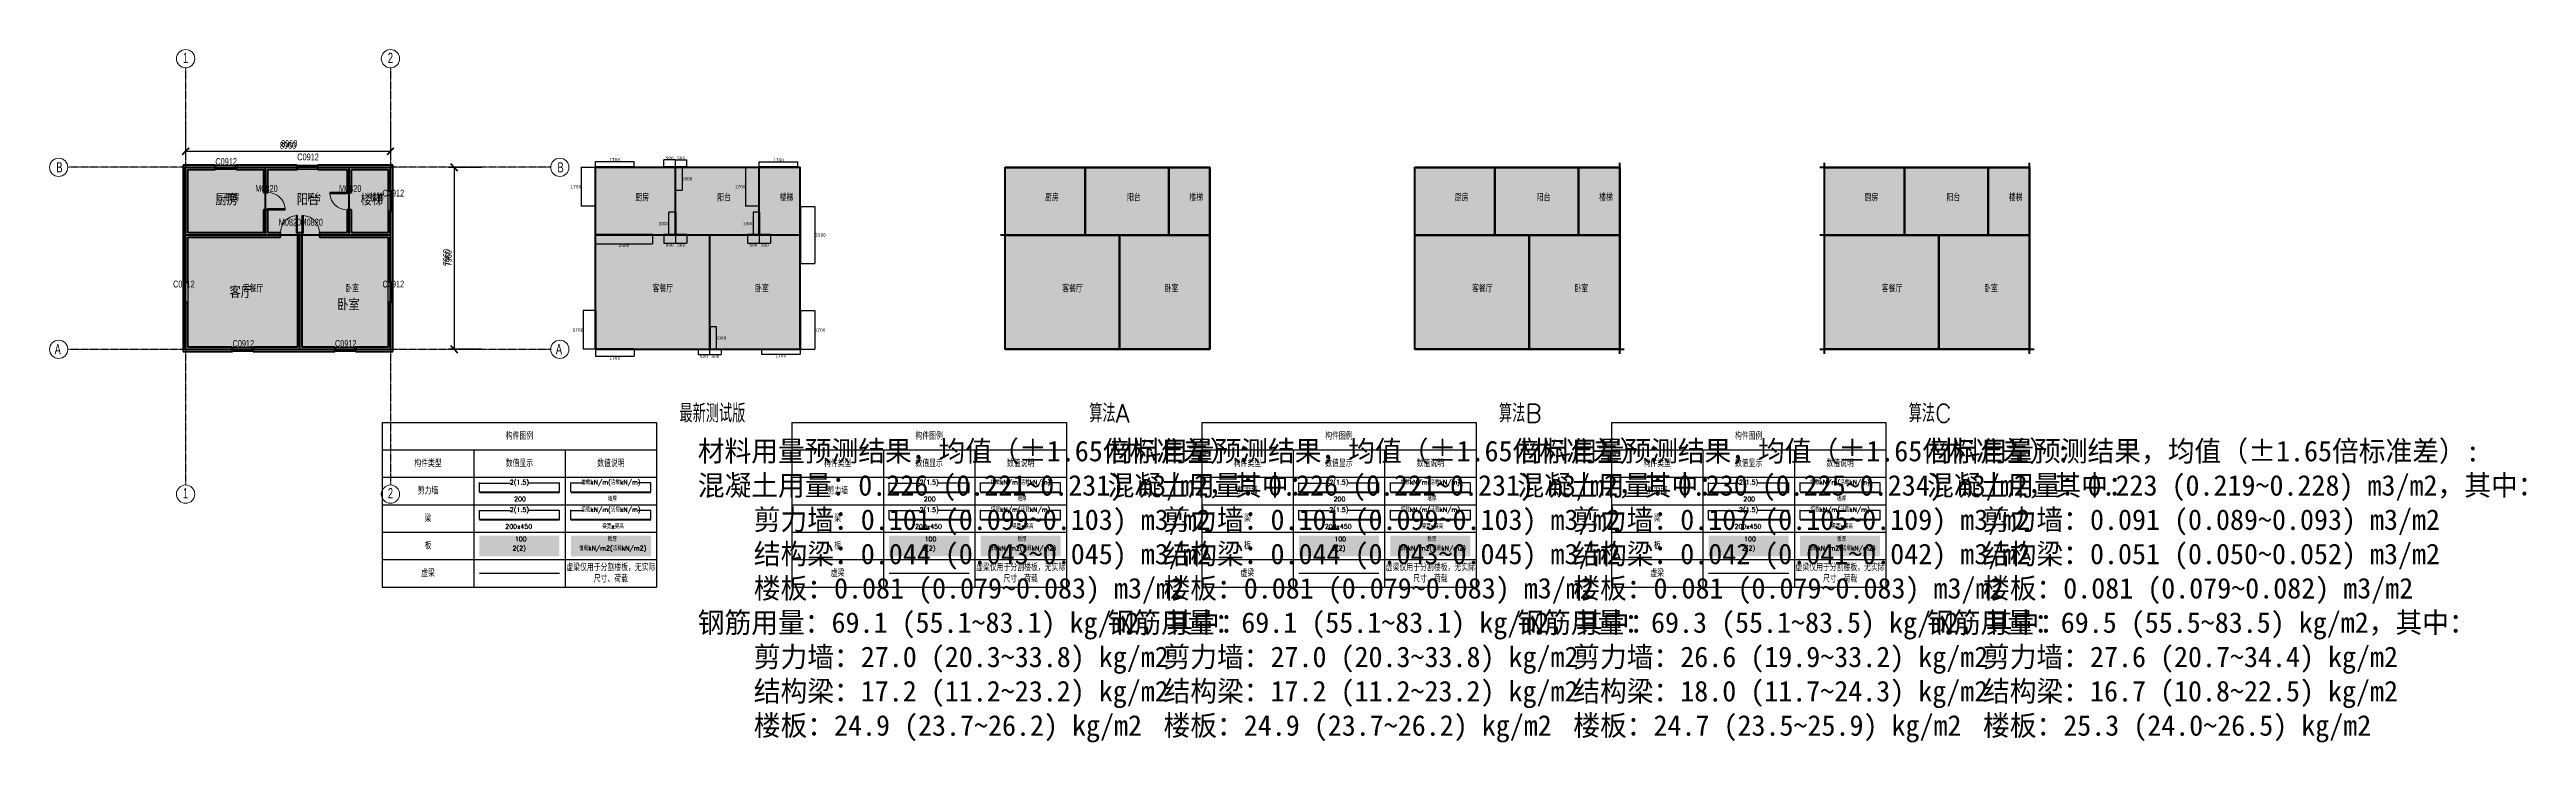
# Model space of a CAD drawing. Header units: millimetres. Extents: x -10775 to 97554, y -20484 to 9827.
import ezdxf

# ---------------------------------------------------------------- set-up
doc = ezdxf.new("R2010")
doc.units = ezdxf.units.MM
doc.linetypes.add('轴网线', pattern=[22.24, 12.7, -3.18, 3.18, -3.18])
for name, color, linetype, lineweight in [('A-ANNO-DIMS', 211, 'Continuous', 13), ('A-ANNO-DIMS-100', 211, 'Continuous', 13), ('A-AREA-IDEN', 2, 'Continuous', 13), ('A-DOOR', 31, 'Continuous', 13), ('A-DOOR-IDEN', 31, 'Continuous', 13), ('A-GLAZ', 151, 'Continuous', 13), ('A-GLAZ-IDEN', 152, 'Continuous', 13), ('A-WALL', 113, 'Continuous', 13), ('GANIO_BEAM', 5, 'Continuous', 50), ('GANIO_SHEARWALL', 1, 'Continuous', 50), ('GANIO_SPACE', 3, 'Continuous', 50), ('GANIO_WALL', 2, 'Continuous', 50), ('GANIO_WinDoor', 4, 'Continuous', 50), ('S-GRID', 1, 'Continuous', 13), ('S-GRID-IDEN', 1, 'Continuous', 13)]:
    doc.layers.add(name, color=color, linetype=linetype, lineweight=lineweight)
for name, color, linetype in [('GANIO_BUILDING_GRAY', 9, 'Continuous'), ('GANIO_CMQ', 3, 'Continuous'), ('GANIO_DUMMY_BEAM', 150, 'Continuous'), ('GANIO_LEGEND', 7, 'Continuous'), ('GANIO_SLAB', 6, 'Continuous'), ('GANIO_SPACE_HATCH', 7, 'Continuous'), ('GANIO_Text', 3, 'Continuous')]:
    doc.layers.add(name, color=color, linetype=linetype)
doc.styles.add('AIstructureText', font='txt.shx', dxfattribs={"bigfont": 'gbcbig.shx'})
doc.styles.add('Microsoft Sans Serif', font='micross.ttf', dxfattribs={"width": 0.65, "height": 450})
doc.styles.add('Microsoft Sans Serif_1', font='micross.ttf', dxfattribs={"width": 0.7, "height": 300})
doc.styles.add('微软雅黑', font='', dxfattribs={"width": 0.8, "height": 450})
doc.styles.get('微软雅黑').set_extended_font_data('Microsoft YaHei')
doc.dimstyles.new('AIstructureDimStyle', dxfattribs={"dimtxt": 2, "dimasz": 0.18, "dimexe": 0.18, "dimexo": 0.0625, "dimgap": 0.09, "dimtad": 0, "dimtih": 1, "dimtoh": 1, "dimdec": 4, "dimzin": 0, "dimdsep": 46, "dimtxsty": 'AIstructureText', "dimcen": 0.09, "dimadec": 0, "dimazin": 0, "dimtfac": 1, "dimtdec": 4, "dimtofl": 0, "dimtmove": 0, "dimatfit": 3, "dimfxl": 1, "dimtolj": 1, "dimtzin": 0, "dimarcsym": 0})
doc.dimstyles.get("Standard").update_dxf_attribs({"dimtxt": 0.18, "dimasz": 0.18, "dimexe": 0.18, "dimexo": 0.0625, "dimgap": 0.09, "dimtad": 0, "dimtih": 1, "dimtoh": 1, "dimdec": 4, "dimzin": 0, "dimdsep": 46, "dimtxsty": 'Standard', "dimcen": 0.09, "dimadec": 0, "dimazin": 0, "dimtfac": 1, "dimtdec": 4, "dimtofl": 0, "dimtmove": 0, "dimatfit": 3, "dimfxl": 1, "dimtolj": 1, "dimtzin": 0, "dimarcsym": 0})
doc.dimstyles.new('对角线_-_3mm_RomanD', dxfattribs={"dimscale": 304.8, "dimtxt": 303.471238, "dimasz": 0.984252, "dimexe": 0.82021, "dimexo": 0.0625, "dimgap": 0.328084, "dimtad": 1, "dimdec": 0, "dimzin": 0, "dimdsep": 46, "dimtxsty": 'Microsoft Sans Serif_1', "dimblk1": 'OBLIQUE', "dimblk2": 'OBLIQUE', "dimsah": 1, "dimcen": 0.09, "dimazin": 0, "dimtfac": 1, "dimtdec": 4, "dimtix": 1, "dimtmove": 0, "dimatfit": 3, "dimfxl": 3.937008, "dimfxlon": 1, "dimtvp": 1, "dimtolj": 1, "dimtzin": 0, "dimarcsym": 2})

msp = doc.modelspace()

# ---------------------------------------------------------------- texts
at = {"layer": 'A-AREA-IDEN', "char_height": 450, "width": 1231.392, "attachment_point": 1, "style": '微软雅黑'}
for s, insert in [('厨房', (-3514.8, 3506.2)), ('阳台', (41.3, 3506.2)), ('楼梯', (2828.8, 3506.2)), ('客厅', (-2902, -541.8)), ('卧室', (1807.2, -1090.1))]:
    msp.add_mtext(s, dxfattribs=dict(at, insert=insert))
at = {"layer": 'A-DOOR-IDEN', "char_height": 300, "width": 1105.527, "attachment_point": 1, "style": 'Microsoft Sans Serif_1'}
for insert in [(-1777.1, 3902.6), (1882.9, 3902.6), (-752.1, 2422.6), (197.9, 2422.6)]:
    msp.add_mtext('M0820', dxfattribs=dict(at, insert=insert))
at = {"layer": 'A-GLAZ-IDEN', "char_height": 300, "width": 1066.244, "attachment_point": 1, "style": 'Microsoft Sans Serif_1'}
for insert in [(-3521.7, 5078.1), (58.3, 5278.1), (3788.3, 3698.1), (-5371.7, -281.9), (3788.3, -281.9), (-2771.7, -2881.9), (1708.3, -2881.9)]:
    msp.add_mtext('C0912', dxfattribs=dict(at, insert=insert))
at = {"layer": 'GANIO_BUILDING_GRAY', "color": 0, "attachment_point": 1}
for s, insert, char_height, width, style in [('\\fMicrosoft Sans Serif|b0|i0|c134|p34|;\\W.65;1', (-4939.2, 9689.7), 450, 276.181, 'Microsoft Sans Serif'), ('\\fMicrosoft Sans Serif|b0|i0|c134|p34|;\\W.65;2', (4020.8, 9689.7), 450, 276.181, 'Microsoft Sans Serif'), ('\\fMicrosoft Sans Serif|b0|i0|c134|p34|;\\W.65;B', (-10477.7, 4899.1), 450, 333.502, 'Microsoft Sans Serif'), ('C0912', (-3521.7, 5078.1), 300, 1066.244, 'Microsoft Sans Serif_1'), ('C0912', (58.3, 5278.1), 300, 1066.244, 'Microsoft Sans Serif_1'), ('\\fMicrosoft Sans Serif|b0|i0|c134|p34|;\\W.65;B', (11440.8, 4899.1), 450, 333.502, 'Microsoft Sans Serif'), ('厨房', (-3514.8, 3506.2), 450, 1231.392, '微软雅黑'), ('M0820', (-1777.1, 3902.6), 300, 1105.527, 'Microsoft Sans Serif_1'), ('阳台', (41.3, 3506.2), 450, 1231.392, '微软雅黑'), ('M0820', (1882.9, 3902.6), 300, 1105.527, 'Microsoft Sans Serif_1'), ('楼梯', (2828.8, 3506.2), 450, 1231.392, '微软雅黑'), ('C0912', (3788.3, 3698.1), 300, 1066.244, 'Microsoft Sans Serif_1'), ('M0820', (-752.1, 2422.6), 300, 1105.527, 'Microsoft Sans Serif_1'), ('M0820', (197.9, 2422.6), 300, 1105.527, 'Microsoft Sans Serif_1'), ('C0912', (-5371.7, -281.9), 300, 1066.244, 'Microsoft Sans Serif_1'), ('客厅', (-2902, -541.8), 450, 1231.392, '微软雅黑'), ('卧室', (1807.2, -1090.1), 450, 1231.392, '微软雅黑'), ('C0912', (3788.3, -281.9), 300, 1066.244, 'Microsoft Sans Serif_1'), ('\\fMicrosoft Sans Serif|b0|i0|c134|p34|;\\W.65;A', (-10551.3, -3059.5), 450, 333.502, 'Microsoft Sans Serif'), ('C0912', (-2771.7, -2881.9), 300, 1066.244, 'Microsoft Sans Serif_1'), ('C0912', (1708.3, -2881.9), 300, 1066.244, 'Microsoft Sans Serif_1'), ('\\fMicrosoft Sans Serif|b0|i0|c134|p34|;\\W.65;A', (11367.1, -3059.5), 450, 333.502, 'Microsoft Sans Serif'), ('\\fMicrosoft Sans Serif|b0|i0|c134|p34|;\\W.65;1', (-4939.2, -9359.1), 450, 276.181, 'Microsoft Sans Serif'), ('\\fMicrosoft Sans Serif|b0|i0|c134|p34|;\\W.65;2', (4020.8, -9359.1), 450, 276.181, 'Microsoft Sans Serif')]:
    msp.add_mtext(s, dxfattribs=dict(at, insert=insert, char_height=char_height, width=width, style=style))
at = {"layer": 'GANIO_CMQ', "color": 3, "char_height": 900, "attachment_point": 1}
for s, insert in [('材料用量预测结果，均值（±1.65倍标准差）:^J混凝土用量：0.226 (0.221~0.231) m3/m2，其中：^J    剪力墙：0.101 (0.099~0.103) m3/m2^J    结构梁：0.044 (0.043~0.045) m3/m2^J    楼板：0.081 (0.079~0.083) m3/m2^J钢筋用量：69.1 (55.1~83.1) kg/m2，其中：^J    剪力墙：27.0 (20.3~33.8) kg/m2^J    结构梁：17.2 (11.2~23.2) kg/m2^J    楼板：24.9 (23.7~26.2) kg/m2^J', (17576.1, -7285.6)), ('材料用量预测结果，均值（±1.65倍标准差）:^J混凝土用量：0.226 (0.221~0.231) m3/m2，其中：^J    剪力墙：0.101 (0.099~0.103) m3/m2^J    结构梁：0.044 (0.043~0.045) m3/m2^J    楼板：0.081 (0.079~0.083) m3/m2^J钢筋用量：69.1 (55.1~83.1) kg/m2，其中：^J    剪力墙：27.0 (20.3~33.8) kg/m2^J    结构梁：17.2 (11.2~23.2) kg/m2^J    楼板：24.9 (23.7~26.2) kg/m2^J', (35496.1, -7285.6)), ('材料用量预测结果，均值（±1.65倍标准差）:^J混凝土用量：0.230 (0.225~0.234) m3/m2，其中：^J    剪力墙：0.107 (0.105~0.109) m3/m2^J    结构梁：0.042 (0.041~0.042) m3/m2^J    楼板：0.081 (0.079~0.083) m3/m2^J钢筋用量：69.3 (55.1~83.5) kg/m2，其中：^J    剪力墙：26.6 (19.9~33.2) kg/m2^J    结构梁：18.0 (11.7~24.3) kg/m2^J    楼板：24.7 (23.5~25.9) kg/m2^J', (53416.1, -7285.6)), ('材料用量预测结果，均值（±1.65倍标准差）:^J混凝土用量：0.223 (0.219~0.228) m3/m2，其中：^J    剪力墙：0.091 (0.089~0.093) m3/m2^J    结构梁：0.051 (0.050~0.052) m3/m2^J    楼板：0.081 (0.079~0.082) m3/m2^J钢筋用量：69.5 (55.5~83.5) kg/m2，其中：^J    剪力墙：27.6 (20.7~34.4) kg/m2^J    结构梁：16.7 (10.8~22.5) kg/m2^J    楼板：25.3 (24.0~26.5) kg/m2^J', (71336.1, -7285.6))]:
    msp.add_mtext(s, dxfattribs=dict(at, insert=insert))
at = {"layer": 'GANIO_SHEARWALL', "color": 1, "style": 'AIstructureText'}
for s, p in [('最新测试版', (16776.1, -6485.6)), ('算法A', (34696.1, -6485.6)), ('算法B', (52616.1, -6485.6)), ('算法C', (70536.1, -6485.6))]:
    msp.add_text(s, height=800, dxfattribs=at).set_placement(p)
at = {"layer": 'S-GRID-IDEN', "char_height": 450, "attachment_point": 1, "style": 'Microsoft Sans Serif'}
for s, insert, width in [('\\fMicrosoft Sans Serif|b0|i0|c134|p34|;\\W.65;1', (-4939.2, 9689.7), 276.181), ('\\fMicrosoft Sans Serif|b0|i0|c134|p34|;\\W.65;2', (4020.8, 9689.7), 276.181), ('\\fMicrosoft Sans Serif|b0|i0|c134|p34|;\\W.65;B', (-10477.7, 4899.1), 333.502), ('\\fMicrosoft Sans Serif|b0|i0|c134|p34|;\\W.65;B', (11440.8, 4899.1), 333.502), ('\\fMicrosoft Sans Serif|b0|i0|c134|p34|;\\W.65;A', (-10551.3, -3059.5), 333.502), ('\\fMicrosoft Sans Serif|b0|i0|c134|p34|;\\W.65;A', (11367.1, -3059.5), 333.502), ('\\fMicrosoft Sans Serif|b0|i0|c134|p34|;\\W.65;1', (-4939.2, -9359.1), 276.181), ('\\fMicrosoft Sans Serif|b0|i0|c134|p34|;\\W.65;2', (4020.8, -9359.1), 276.181)]:
    msp.add_mtext(s, dxfattribs=dict(at, insert=insert, width=width))

# ---------------------------------------------------------------- blocks, each defined once
blk = doc.blocks.new('单扇 - 与墙齐 - 750 x 2000mm-334749-标高 1')
at = {"layer": 'A-DOOR', "lineweight": 25}
for p, q in [((324, 100), (324, 850)), ((375, 850), (324, 850)), ((375, 100), (324, 100)), ((375, 100), (375, 850))]:
    blk.add_line(p, q, dxfattribs=at)
at = {"layer": 'A-DOOR'}
blk.add_arc((375, 100), 752, 93.89033, 180, dxfattribs=at)
blk = doc.blocks.new('单扇 - 与墙齐 - 750 x 2000mm-336981-标高 1')
at = {"layer": 'A-DOOR', "lineweight": 25}
for p, q in [((324, -100), (324, -850)), ((375, -100), (324, -100)), ((375, -850), (324, -850)), ((375, -100), (375, -850))]:
    blk.add_line(p, q, dxfattribs=at)
at = {"layer": 'A-DOOR'}
blk.add_arc((375, -100), 752, 180, 266.10967, dxfattribs=at)
blk = doc.blocks.new('固定 - 0915 x 1220mm-335013-标高 1')
at = {"layer": 'A-GLAZ', "lineweight": 25}
for p, q in [((-457.5, 113), (-438.5, 113)), ((-438.5, 113), (-438.5, 50)), ((-438.5, 94), (-394.5, 94)), ((-438.5, 50), (-394.5, 50)), ((-425.5, 50), (-425.5, -87)), ((-394.5, 94), (-394.5, 50)), ((-394.5, 72), (394.5, 72)), ((394.5, 94), (394.5, 50)), ((438.5, 94), (394.5, 94)), ((394.5, 50), (438.5, 50)), ((425.5, 50), (425.5, -87)), ((438.5, 113), (438.5, 50)), ((456.4, 113), (438.5, 113)), ((-457.5, -87), (-425.5, -87)), ((457.5, -87), (425.5, -87))]:
    blk.add_line(p, q, dxfattribs=at)
blk = doc.blocks.new('轴网 - 宽度系数 0_65-155799-标高 1')
at = {"layer": 'S-GRID-IDEN'}
blk.add_circle((0, 0), 4, dxfattribs=at)
blk = doc.blocks.new('DIMBLOCK1-标高 1')
at = {"layer": 'A-ANNO-DIMS-100', "transparency": 16777216}
for p, q in [((-4824, 6578), (-4824, 5128)), ((-4824, 5378), (-4824, 6578)), ((4136, 6578), (4136, 5128)), ((4136, 5378), (4136, 6578)), ((-4824, 5378), (4136, 5378))]:
    blk.add_line(p, q, dxfattribs=at)
at = {"layer": 'A-ANNO-DIMS-100', "lineweight": 50, "transparency": 16777216}
for p, q in [((-4824, 5378), (-4674, 5528)), ((4136, 5378), (4286, 5528)), ((-4824, 5378), (-4974, 5228)), ((4136, 5378), (3986, 5228))]:
    blk.add_line(p, q, dxfattribs=at)
at = {"layer": 'A-ANNO-DIMS-100', "color": 0, "transparency": 16777216, "insert": (-652, 5864), "char_height": 300, "width": 739.89, "attachment_point": 1, "line_spacing_factor": 0.944133, "style": 'Microsoft Sans Serif_1'}
blk.add_mtext('8960', dxfattribs=at)
blk = doc.blocks.new('_Oblique')
at = {"color": 0, "linetype": 'ByBlock', "lineweight": -2}
blk.add_line((-0.5, -0.5), (0.5, 0.5), dxfattribs=at)
blk = doc.blocks.new('DIMBLOCK2-标高 1')
at = {"layer": 'A-ANNO-DIMS-100', "transparency": 16777216}
for p, q in [((8120, 4674), (6670, 4674)), ((6920, 4674), (6920, -3286)), ((6920, 4674), (8120, 4674)), ((8120, -3286), (6670, -3286)), ((6920, -3286), (8120, -3286))]:
    blk.add_line(p, q, dxfattribs=at)
at = {"layer": 'A-ANNO-DIMS-100', "lineweight": 50, "transparency": 16777216}
for p, q in [((6920, 4674), (6770, 4824)), ((6920, 4674), (7070, 4524)), ((6920, -3286), (6770, -3136)), ((6920, -3286), (7070, -3436))]:
    blk.add_line(p, q, dxfattribs=at)
at = {"layer": 'A-ANNO-DIMS-100', "color": 0, "transparency": 16777216, "insert": (6433, 386), "char_height": 300, "width": 739.89, "attachment_point": 1, "rotation": 90, "line_spacing_factor": 0.944133, "style": 'Microsoft Sans Serif_1'}
blk.add_mtext('7960', dxfattribs=at)
blk = doc.blocks.new('*D8')
at = {"layer": 'Defpoints', "color": 0, "transparency": 16777216}
for p in [(-4824, 6578), (4136, 6578), (4136, 5378)]:
    blk.add_point(p, dxfattribs=at)
at = {"layer": 'GANIO_BUILDING_GRAY', "color": 0, "lineweight": -2, "transparency": 16777216}
for p, q in [((-4824, 6559), (-4824, 5128)), ((4136, 6559), (4136, 5128)), ((-4824, 5378), (4136, 5378))]:
    blk.add_line(p, q, dxfattribs=at)
at = {"layer": 'GANIO_BUILDING_GRAY', "color": 0, "lineweight": -2, "transparency": 16777216, "xscale": 299.9999999999999, "yscale": 299.9999999999999, "zscale": 299.9999999999999, "rotation": 180}
blk.add_blockref('_Oblique', (-4824, 5378), dxfattribs=at)
at = {"layer": 'GANIO_BUILDING_GRAY', "color": 0, "lineweight": -2, "transparency": 16777216, "xscale": 299.9999999999999, "yscale": 299.9999999999999, "zscale": 299.9999999999999}
blk.add_blockref('_Oblique', (4136, 5378), dxfattribs=at)
at = {"layer": 'GANIO_BUILDING_GRAY', "color": 0, "transparency": 16777216, "insert": (-344, 5633), "char_height": 300, "width": 739.89, "attachment_point": 5, "style": 'Microsoft Sans Serif_1'}
blk.add_mtext('\\A1;8960', dxfattribs=at)
blk = doc.blocks.new('*D9')
at = {"layer": 'Defpoints', "color": 0, "transparency": 16777216}
for p in [(8120, 4674), (6920, -3286), (8120, -3286)]:
    blk.add_point(p, dxfattribs=at)
at = {"layer": 'GANIO_BUILDING_GRAY', "color": 0, "lineweight": -2, "transparency": 16777216}
for p, q in [((8101, 4674), (6670, 4674)), ((6920, 4674), (6920, -3286)), ((8101, -3286), (6670, -3286))]:
    blk.add_line(p, q, dxfattribs=at)
at = {"layer": 'GANIO_BUILDING_GRAY', "color": 0, "lineweight": -2, "transparency": 16777216, "xscale": 299.9999999999999, "yscale": 299.9999999999999, "zscale": 299.9999999999999}
for p, rotation in [((6920, 4674), 90), ((6920, -3286), 270)]:
    blk.add_blockref('_Oblique', p, dxfattribs=dict(at, rotation=rotation))
at = {"layer": 'GANIO_BUILDING_GRAY', "color": 0, "transparency": 16777216, "insert": (6665, 694), "char_height": 300, "width": 739.89, "attachment_point": 5, "rotation": 90, "style": 'Microsoft Sans Serif_1'}
blk.add_mtext('\\A1;7960', dxfattribs=at)
blk = doc.blocks.new('AIstructureSpace202604241000062260')
at = {"layer": 'GANIO_SPACE_HATCH', "transparency": 33554512}
blk.add_hatch(color=8, dxfattribs=at).paths.add_polyline_path([(-4824, 4674), (-1324, 4674), (-1324, 3569), (-1324, 2819), (-1324, 1714), (-4824, 1714)])
at = {"layer": 'GANIO_SPACE', "color": 3, "lineweight": 50, "const_width": 1}
blk.add_lwpolyline([(-4824, 4674), (-1324, 4674), (-1324, 3569), (-1324, 2819), (-1324, 1714), (-4824, 1714)], close=True, dxfattribs=at)
at = {"layer": 'GANIO_Text', "color": 3, "style": 'AIstructureText'}
blk.add_text('厨房', height=300, dxfattribs=at).set_placement((-3074, 3194))
blk = doc.blocks.new('AIstructureSpace202604241000069781')
at = {"layer": 'GANIO_SPACE_HATCH', "transparency": 33554512}
blk.add_hatch(color=8, dxfattribs=at).paths.add_polyline_path([(-1324, 4674), (2336, 4674), (2336, 3569), (2336, 2819), (2336, 1714), (1026, 1714), (176, 1714), (-674, 1714), (-1324, 1714), (-1324, 2819), (-1324, 3569)])
at = {"layer": 'GANIO_SPACE', "color": 3, "lineweight": 50, "const_width": 1}
blk.add_lwpolyline([(-1324, 4674), (2336, 4674), (2336, 3569), (2336, 2819), (2336, 1714), (1026, 1714), (176, 1714), (-674, 1714), (-1324, 1714), (-1324, 2819), (-1324, 3569)], close=True, dxfattribs=at)
at = {"layer": 'GANIO_Text', "color": 3, "style": 'AIstructureText'}
blk.add_text('阳台', height=300, dxfattribs=at).set_placement((506, 3194))
blk = doc.blocks.new('AIstructureSpace202604241000069782')
at = {"layer": 'GANIO_SPACE_HATCH', "transparency": 33554512}
blk.add_hatch(color=8, dxfattribs=at).paths.add_polyline_path([(2336, 4674), (4136, 4674), (4136, 1714), (2336, 1714), (2336, 2819), (2336, 3569)])
at = {"layer": 'GANIO_SPACE', "color": 3, "lineweight": 50, "const_width": 1}
blk.add_lwpolyline([(2336, 4674), (4136, 4674), (4136, 1714), (2336, 1714), (2336, 2819), (2336, 3569)], close=True, dxfattribs=at)
at = {"layer": 'GANIO_Text', "color": 3, "style": 'AIstructureText'}
blk.add_text('楼梯', height=300, dxfattribs=at).set_placement((3236, 3194))
blk = doc.blocks.new('AIstructureSpace202604241000069783')
at = {"layer": 'GANIO_SPACE_HATCH', "transparency": 33554512}
blk.add_hatch(color=8, dxfattribs=at).paths.add_polyline_path([(1026, 1714), (2336, 1714), (4136, 1714), (4136, -3286), (176, -3286), (176, 1714)])
at = {"layer": 'GANIO_SPACE', "color": 3, "lineweight": 50, "const_width": 1}
blk.add_lwpolyline([(1026, 1714), (2336, 1714), (4136, 1714), (4136, -3286), (176, -3286), (176, 1714)], close=True, dxfattribs=at)
at = {"layer": 'GANIO_Text', "color": 3, "style": 'AIstructureText'}
blk.add_text('卧室', height=300, dxfattribs=at).set_placement((2156, -786))
blk = doc.blocks.new('AIstructureSpace202604241000069784')
at = {"layer": 'GANIO_SPACE_HATCH', "transparency": 33554512}
blk.add_hatch(color=8, dxfattribs=at).paths.add_polyline_path([(-4824, 1714), (-1324, 1714), (-674, 1714), (176, 1714), (176, -3286), (-4824, -3286)])
at = {"layer": 'GANIO_SPACE', "color": 3, "lineweight": 50, "const_width": 1}
blk.add_lwpolyline([(-4824, 1714), (-1324, 1714), (-674, 1714), (176, 1714), (176, -3286), (-4824, -3286)], close=True, dxfattribs=at)
at = {"layer": 'GANIO_Text', "color": 3, "style": 'AIstructureText'}
blk.add_text('客餐厅', height=300, dxfattribs=at).set_placement((-2324, -786))
blk = doc.blocks.new('space2026042410032595568960')
at = {"layer": 'GANIO_SPACE', "color": 3, "const_width": 1}
blk.add_lwpolyline([(16596, 4674), (20256, 4674), (20256, 3569), (20256, 2819), (20256, 1714), (18946, 1714), (18096, 1714), (17246, 1714), (16596, 1714), (16596, 2819), (16596, 3569)], close=True, dxfattribs=at)
at = {"layer": 'GANIO_Text', "color": 3, "style": 'AIstructureText'}
blk.add_text('阳台', height=300, dxfattribs=at).set_placement((18426, 3194))
blk = doc.blocks.new('space2026042410032595568960space20260424100325955689609556896')
at = {"layer": 'GANIO_SPACE', "color": 3, "const_width": 1}
blk.add_lwpolyline([(13096, 4674), (16596, 4674), (16596, 3569), (16596, 2819), (16596, 1714), (13096, 1714)], close=True, dxfattribs=at)
at = {"layer": 'GANIO_Text', "color": 3, "style": 'AIstructureText'}
blk.add_text('厨房', height=300, dxfattribs=at).set_placement((14846, 3194))
blk = doc.blocks.new('space2026042410032595568960space20260424100325955689609556896space2026042410032595568960space202604241003259556896095568969556896')
at = {"layer": 'GANIO_SPACE', "color": 3, "const_width": 1}
blk.add_lwpolyline([(20256, 4674), (22056, 4674), (22056, 1714), (20256, 1714), (20256, 2819), (20256, 3569)], close=True, dxfattribs=at)
at = {"layer": 'GANIO_Text', "color": 3, "style": 'AIstructureText'}
blk.add_text('楼梯', height=300, dxfattribs=at).set_placement((21156, 3194))
blk = doc.blocks.new('space2026042410032595568960space20260424100325955689609556896space2026042410032595568960space202604241003259556896095568969556896space2026042410032595568960space20260424100325955689609556896space2026042410032595568960space2026042410032595568960955689695568969556896')
at = {"layer": 'GANIO_SPACE', "color": 3, "const_width": 1}
blk.add_lwpolyline([(18946, 1714), (20256, 1714), (22056, 1714), (22056, -3286), (18096, -3286), (18096, 1714)], close=True, dxfattribs=at)
at = {"layer": 'GANIO_Text', "color": 3, "style": 'AIstructureText'}
blk.add_text('卧室', height=300, dxfattribs=at).set_placement((20076, -786))
blk = doc.blocks.new('space2026042410032595568960space20260424100325955689609556896space2026042410032595568960space202604241003259556896095568969556896space2026042410032595568960space20260424100325955689609556896space2026042410032595568960space2026042410032595568960955689695568969556896space2026042410032595568960space20260424100325955689609556896space2026042410032595568960space202604241003259556896095568969556896space2026042410032595568960space20260424100325955689609556896space2026042410032595568960space20260424100325955689609556896955689695568969556896')
at = {"layer": 'GANIO_SPACE', "color": 3, "const_width": 1}
blk.add_lwpolyline([(13096, 1714), (16596, 1714), (17246, 1714), (18096, 1714), (18096, -3286), (13096, -3286)], close=True, dxfattribs=at)
at = {"layer": 'GANIO_Text', "color": 3, "style": 'AIstructureText'}
blk.add_text('客餐厅', height=300, dxfattribs=at).set_placement((15596, -786))
blk = doc.blocks.new('AIstructureGAN2026042410032578300')
at = {"layer": 'GANIO_WALL', "color": 2, "lineweight": 50}
for p, q in [((13096.101, 4674.424), (16596.101, 4674.424)), ((13096.101, 1714.424), (13096.101, 4674.424)), ((16596.101, 4674.424), (20256.101, 4674.424)), ((16596.101, 3569.424), (16596.101, 4674.424)), ((20256.101, 4674.424), (22056.101, 4674.424)), ((20256.101, 3569.424), (20256.101, 4674.424)), ((22056.101, 1714.424), (22056.101, 4674.424)), ((16596.101, 1714.424), (16596.101, 2819.424)), ((20256.101, 1714.424), (20256.101, 2819.424)), ((13096.101, 1714.424), (16596.101, 1714.424)), ((13096.101, -3285.576), (13096.101, 1714.424)), ((16596.101, 1714.424), (17246.101, 1714.424)), ((18096.101, -3285.576), (18096.101, 1714.424)), ((18946.101, 1714.424), (20256.101, 1714.424)), ((20256.101, 1714.424), (22056.101, 1714.424)), ((22056.101, -3285.576), (22056.101, 1714.424)), ((13096.101, -3285.576), (18096.101, -3285.576)), ((18096.101, -3285.576), (22056.101, -3285.576))]:
    blk.add_line(p, q, dxfattribs=at)
at = {"layer": 'GANIO_WinDoor', "color": 4, "lineweight": 50}
for p, q in [((16596.101, 2819.424), (16596.101, 3569.424)), ((20256.101, 2819.424), (20256.101, 3569.424)), ((17246.101, 1714.424), (18096.101, 1714.424)), ((18096.101, 1714.424), (18946.101, 1714.424))]:
    blk.add_line(p, q, dxfattribs=at)
for name in ['space2026042410032595568960space20260424100325955689609556896', 'space2026042410032595568960', 'space2026042410032595568960space20260424100325955689609556896space2026042410032595568960space202604241003259556896095568969556896', 'space2026042410032595568960space20260424100325955689609556896space2026042410032595568960space202604241003259556896095568969556896space2026042410032595568960space20260424100325955689609556896space2026042410032595568960space2026042410032595568960955689695568969556896space2026042410032595568960space20260424100325955689609556896space2026042410032595568960space202604241003259556896095568969556896space2026042410032595568960space20260424100325955689609556896space2026042410032595568960space20260424100325955689609556896955689695568969556896', 'space2026042410032595568960space20260424100325955689609556896space2026042410032595568960space202604241003259556896095568969556896space2026042410032595568960space20260424100325955689609556896space2026042410032595568960space2026042410032595568960955689695568969556896']:
    blk.add_blockref(name, (0, 0))
blk = doc.blocks.new('*D28')
at = {"layer": 'Defpoints', "color": 0, "transparency": 16777216}
for p in [(10276.101, -6485.576), (13776.101, -6085.576), (13776.101, -6485.576)]:
    blk.add_point(p, dxfattribs=at)
at = {"layer": 'GANIO_LEGEND', "color": 0, "lineweight": -2, "transparency": 16777216}
for p, q in [((10276.101, -6479.326), (10276.101, -6067.576)), ((10294.101, -6085.576), (11617.101, -6085.576)), ((13758.101, -6085.576), (12435.101, -6085.576)), ((13776.101, -6479.326), (13776.101, -6067.576))]:
    blk.add_line(p, q, dxfattribs=at)
at = {"layer": 'GANIO_LEGEND', "color": 0, "transparency": 16777216}
for points in [[(10294.101, -6082.576), (10294.101, -6088.576), (10276.101, -6085.576)], [(13758.101, -6082.576), (13758.101, -6088.576), (13776.101, -6085.576)]]:
    blk.add_solid(points, dxfattribs=at)
at = {"layer": 'GANIO_LEGEND', "color": 0, "transparency": 16777216, "insert": (12026.101, -6085.576), "char_height": 200, "attachment_point": 5, "style": 'AIstructureText'}
blk.add_mtext('\\A1;2(1.5)', dxfattribs=at)
blk = doc.blocks.new('*D29')
at = {"layer": 'Defpoints', "color": 0, "transparency": 16777216}
for p in [(10276, -6486), (13776, -6086), (13776, -6486)]:
    blk.add_point(p, dxfattribs=at)
at = {"layer": 'GANIO_LEGEND', "color": 0, "lineweight": -2, "transparency": 16777216}
for p, q in [((10276, -6479), (10276, -6068)), ((10294, -6086), (10833, -6086)), ((13758, -6086), (13220, -6086)), ((13776, -6479), (13776, -6068))]:
    blk.add_line(p, q, dxfattribs=at)
at = {"layer": 'GANIO_LEGEND', "color": 0, "transparency": 16777216}
for points in [[(10294, -6083), (10294, -6089), (10276, -6086)], [(13758, -6083), (13758, -6089), (13776, -6086)]]:
    blk.add_solid(points, dxfattribs=at)
at = {"layer": 'GANIO_LEGEND', "color": 0, "transparency": 16777216, "insert": (12026, -6086), "char_height": 200, "attachment_point": 5, "style": 'AIstructureText'}
blk.add_mtext('\\A1;恒载kN/m(活载kN/m)', dxfattribs=at)
blk = doc.blocks.new('*D30')
at = {"layer": 'Defpoints', "color": 0, "transparency": 16777216}
for p in [(13776.101, -7285.576), (10276.101, -7685.576), (13776.101, -7685.576)]:
    blk.add_point(p, dxfattribs=at)
at = {"layer": 'GANIO_LEGEND', "color": 0, "lineweight": -2, "transparency": 16777216}
for p, q in [((10276.101, -7679.326), (10276.101, -7267.576)), ((10294.101, -7285.576), (11617.101, -7285.576)), ((13758.101, -7285.576), (12435.101, -7285.576)), ((13776.101, -7679.326), (13776.101, -7267.576))]:
    blk.add_line(p, q, dxfattribs=at)
at = {"layer": 'GANIO_LEGEND', "color": 0, "transparency": 16777216}
for points in [[(10294.101, -7282.576), (10294.101, -7288.576), (10276.101, -7285.576)], [(13758.101, -7282.576), (13758.101, -7288.576), (13776.101, -7285.576)]]:
    blk.add_solid(points, dxfattribs=at)
at = {"layer": 'GANIO_LEGEND', "color": 0, "transparency": 16777216, "insert": (12026.101, -7285.576), "char_height": 200, "attachment_point": 5, "style": 'AIstructureText'}
blk.add_mtext('\\A1;2(1.5)', dxfattribs=at)
blk = doc.blocks.new('*D31')
at = {"layer": 'Defpoints', "color": 0, "transparency": 16777216}
for p in [(13776, -7286), (10276, -7686), (13776, -7686)]:
    blk.add_point(p, dxfattribs=at)
at = {"layer": 'GANIO_LEGEND', "color": 0, "lineweight": -2, "transparency": 16777216}
for p, q in [((10276, -7679), (10276, -7268)), ((10294, -7286), (10833, -7286)), ((13758, -7286), (13220, -7286)), ((13776, -7679), (13776, -7268))]:
    blk.add_line(p, q, dxfattribs=at)
at = {"layer": 'GANIO_LEGEND', "color": 0, "transparency": 16777216}
for points in [[(10294, -7283), (10294, -7289), (10276, -7286)], [(13758, -7283), (13758, -7289), (13776, -7286)]]:
    blk.add_solid(points, dxfattribs=at)
at = {"layer": 'GANIO_LEGEND', "color": 0, "transparency": 16777216, "insert": (12026, -7286), "char_height": 200, "attachment_point": 5, "style": 'AIstructureText'}
blk.add_mtext('\\A1;恒载kN/m(活载kN/m)', dxfattribs=at)
blk = doc.blocks.new('AIstructureGAN2026042410032578300table382382382382235')
at = {"layer": 'GANIO_LEGEND', "transparency": 33554512}
blk.add_hatch(color=6, dxfattribs=at).paths.add_polyline_path([(10276.101, -8385.576), (10276.101, -9285.576), (13776.101, -9285.576), (13776.101, -8385.576)], flags=16)
at = {"layer": 'GANIO_LEGEND', "color": 7, "style": 'AIstructureText'}
for s, p in [('100', (11826.101, -8635.576)), ('2(2)', (11726.101, -9035.576))]:
    blk.add_text(s, height=200, dxfattribs=at).set_placement(p)
blk = doc.blocks.new('AIstructureGAN2026042410032578300table382382382382235235')
at = {"layer": 'GANIO_LEGEND', "transparency": 33554512}
blk.add_hatch(color=6, dxfattribs=at).paths.add_polyline_path([(10276, -8386), (10276, -9286), (13776, -9286), (13776, -8386)], flags=16)
at = {"layer": 'GANIO_LEGEND', "color": 7, "style": 'AIstructureText'}
for s, p in [('板厚', (11892, -8636)), ('恒载kN/m2(活载kN/m2)', (10635, -9036))]:
    blk.add_text(s, height=200, dxfattribs=at).set_placement(p)
blk = doc.blocks.new('AIstructureGAN2026042410032578300table382382382382235235235')
at = {"layer": 'GANIO_DUMMY_BEAM'}
blk.add_line((10276.101, -10485.576), (13776.101, -10485.576), dxfattribs=at)
blk = doc.blocks.new('space2026042410032545404370')
at = {"layer": 'GANIO_SPACE', "color": 3}
blk.add_lwpolyline([(34516, 4674), (38176, 4674), (38176, 3569), (38176, 2819), (38176, 1714), (36866, 1714), (36016, 1714), (35166, 1714), (34516, 1714), (34516, 2819), (34516, 3569)], close=True, dxfattribs=at)
at = {"layer": 'GANIO_Text', "color": 3, "style": 'AIstructureText'}
blk.add_text('阳台', height=300, dxfattribs=at).set_placement((36346, 3194))
blk = doc.blocks.new('space2026042410032545404370space20260424100325454043704540437')
at = {"layer": 'GANIO_SPACE', "color": 3}
blk.add_lwpolyline([(31016, 4674), (34516, 4674), (34516, 3569), (34516, 2819), (34516, 1714), (31016, 1714)], close=True, dxfattribs=at)
at = {"layer": 'GANIO_Text', "color": 3, "style": 'AIstructureText'}
blk.add_text('厨房', height=300, dxfattribs=at).set_placement((32766, 3194))
blk = doc.blocks.new('space2026042410032545404370space20260424100325454043704540437space2026042410032545404370space202604241003254540437045404374540437')
at = {"layer": 'GANIO_SPACE', "color": 3}
blk.add_lwpolyline([(38176, 4674), (39976, 4674), (39976, 1714), (38176, 1714), (38176, 2819), (38176, 3569)], close=True, dxfattribs=at)
at = {"layer": 'GANIO_Text', "color": 3, "style": 'AIstructureText'}
blk.add_text('楼梯', height=300, dxfattribs=at).set_placement((39076, 3194))
blk = doc.blocks.new('space2026042410032545404370space20260424100325454043704540437space2026042410032545404370space202604241003254540437045404374540437space2026042410032545404370space20260424100325454043704540437space2026042410032545404370space2026042410032545404370454043745404374540437')
at = {"layer": 'GANIO_SPACE', "color": 3}
blk.add_lwpolyline([(36866, 1714), (38176, 1714), (39976, 1714), (39976, -3286), (36016, -3286), (36016, 1714)], close=True, dxfattribs=at)
at = {"layer": 'GANIO_Text', "color": 3, "style": 'AIstructureText'}
blk.add_text('卧室', height=300, dxfattribs=at).set_placement((37996, -786))
blk = doc.blocks.new('space2026042410032545404370space20260424100325454043704540437space2026042410032545404370space202604241003254540437045404374540437space2026042410032545404370space20260424100325454043704540437space2026042410032545404370space2026042410032545404370454043745404374540437space2026042410032545404370space20260424100325454043704540437space2026042410032545404370space202604241003254540437045404374540437space2026042410032545404370space20260424100325454043704540437space2026042410032545404370space20260424100325454043704540437454043745404374540437')
at = {"layer": 'GANIO_SPACE', "color": 3}
blk.add_lwpolyline([(31016, 1714), (34516, 1714), (35166, 1714), (36016, 1714), (36016, -3286), (31016, -3286)], close=True, dxfattribs=at)
at = {"layer": 'GANIO_Text', "color": 3, "style": 'AIstructureText'}
blk.add_text('客餐厅', height=300, dxfattribs=at).set_placement((33516, -786))
blk = doc.blocks.new('AIstructureGAN2026042410032550810')
at = {"layer": 'GANIO_WALL', "color": 2, "lineweight": 50}
for p, q in [((31016.101, 4674.424), (34516.101, 4674.424)), ((31016.101, 1714.424), (31016.101, 4674.424)), ((34516.101, 4674.424), (38176.101, 4674.424)), ((34516.101, 3569.424), (34516.101, 4674.424)), ((38176.101, 4674.424), (39976.101, 4674.424)), ((38176.101, 3569.424), (38176.101, 4674.424)), ((39976.101, 1714.424), (39976.101, 4674.424)), ((34516.101, 1714.424), (34516.101, 2819.424)), ((38176.101, 1714.424), (38176.101, 2819.424)), ((31016.101, 1714.424), (34516.101, 1714.424)), ((31016.101, -3285.576), (31016.101, 1714.424)), ((34516.101, 1714.424), (35166.101, 1714.424)), ((36016.101, -3285.576), (36016.101, 1714.424)), ((36866.101, 1714.424), (38176.101, 1714.424)), ((38176.101, 1714.424), (39976.101, 1714.424)), ((39976.101, -3285.576), (39976.101, 1714.424)), ((31016.101, -3285.576), (36016.101, -3285.576)), ((36016.101, -3285.576), (39976.101, -3285.576))]:
    blk.add_line(p, q, dxfattribs=at)
at = {"layer": 'GANIO_WinDoor', "color": 4, "lineweight": 50}
for p, q in [((34516.101, 2819.424), (34516.101, 3569.424)), ((38176.101, 2819.424), (38176.101, 3569.424)), ((35166.101, 1714.424), (36016.101, 1714.424)), ((36016.101, 1714.424), (36866.101, 1714.424))]:
    blk.add_line(p, q, dxfattribs=at)
for name in ['space2026042410032545404370space20260424100325454043704540437', 'space2026042410032545404370', 'space2026042410032545404370space20260424100325454043704540437space2026042410032545404370space202604241003254540437045404374540437', 'space2026042410032545404370space20260424100325454043704540437space2026042410032545404370space202604241003254540437045404374540437space2026042410032545404370space20260424100325454043704540437space2026042410032545404370space2026042410032545404370454043745404374540437space2026042410032545404370space20260424100325454043704540437space2026042410032545404370space202604241003254540437045404374540437space2026042410032545404370space20260424100325454043704540437space2026042410032545404370space20260424100325454043704540437454043745404374540437', 'space2026042410032545404370space20260424100325454043704540437space2026042410032545404370space202604241003254540437045404374540437space2026042410032545404370space20260424100325454043704540437space2026042410032545404370space2026042410032545404370454043745404374540437']:
    blk.add_blockref(name, (0, 0))
blk = doc.blocks.new('*D46')
at = {"layer": 'Defpoints', "color": 0, "transparency": 16777216}
for p in [(28196.101, -6485.576), (31696.101, -6085.576), (31696.101, -6485.576)]:
    blk.add_point(p, dxfattribs=at)
at = {"layer": 'GANIO_LEGEND', "color": 0, "lineweight": -2, "transparency": 16777216}
for p, q in [((28196.101, -6479.326), (28196.101, -6067.576)), ((28214.101, -6085.576), (29537.101, -6085.576)), ((31678.101, -6085.576), (30355.101, -6085.576)), ((31696.101, -6479.326), (31696.101, -6067.576))]:
    blk.add_line(p, q, dxfattribs=at)
at = {"layer": 'GANIO_LEGEND', "color": 0, "transparency": 16777216}
for points in [[(28214.101, -6082.576), (28214.101, -6088.576), (28196.101, -6085.576)], [(31678.101, -6082.576), (31678.101, -6088.576), (31696.101, -6085.576)]]:
    blk.add_solid(points, dxfattribs=at)
at = {"layer": 'GANIO_LEGEND', "color": 0, "transparency": 16777216, "insert": (29946.101, -6085.576), "char_height": 200, "attachment_point": 5, "style": 'AIstructureText'}
blk.add_mtext('\\A1;2(1.5)', dxfattribs=at)
blk = doc.blocks.new('*D47')
at = {"layer": 'Defpoints', "color": 0, "transparency": 16777216}
for p in [(28196, -6486), (31696, -6086), (31696, -6486)]:
    blk.add_point(p, dxfattribs=at)
at = {"layer": 'GANIO_LEGEND', "color": 0, "lineweight": -2, "transparency": 16777216}
for p, q in [((28196, -6479), (28196, -6068)), ((28214, -6086), (28753, -6086)), ((31678, -6086), (31140, -6086)), ((31696, -6479), (31696, -6068))]:
    blk.add_line(p, q, dxfattribs=at)
at = {"layer": 'GANIO_LEGEND', "color": 0, "transparency": 16777216}
for points in [[(28214, -6083), (28214, -6089), (28196, -6086)], [(31678, -6083), (31678, -6089), (31696, -6086)]]:
    blk.add_solid(points, dxfattribs=at)
at = {"layer": 'GANIO_LEGEND', "color": 0, "transparency": 16777216, "insert": (29946, -6086), "char_height": 200, "attachment_point": 5, "style": 'AIstructureText'}
blk.add_mtext('\\A1;恒载kN/m(活载kN/m)', dxfattribs=at)
blk = doc.blocks.new('*D48')
at = {"layer": 'Defpoints', "color": 0, "transparency": 16777216}
for p in [(31696.101, -7285.576), (28196.101, -7685.576), (31696.101, -7685.576)]:
    blk.add_point(p, dxfattribs=at)
at = {"layer": 'GANIO_LEGEND', "color": 0, "lineweight": -2, "transparency": 16777216}
for p, q in [((28196.101, -7679.326), (28196.101, -7267.576)), ((28214.101, -7285.576), (29537.101, -7285.576)), ((31678.101, -7285.576), (30355.101, -7285.576)), ((31696.101, -7679.326), (31696.101, -7267.576))]:
    blk.add_line(p, q, dxfattribs=at)
at = {"layer": 'GANIO_LEGEND', "color": 0, "transparency": 16777216}
for points in [[(28214.101, -7282.576), (28214.101, -7288.576), (28196.101, -7285.576)], [(31678.101, -7282.576), (31678.101, -7288.576), (31696.101, -7285.576)]]:
    blk.add_solid(points, dxfattribs=at)
at = {"layer": 'GANIO_LEGEND', "color": 0, "transparency": 16777216, "insert": (29946.101, -7285.576), "char_height": 200, "attachment_point": 5, "style": 'AIstructureText'}
blk.add_mtext('\\A1;2(1.5)', dxfattribs=at)
blk = doc.blocks.new('*D49')
at = {"layer": 'Defpoints', "color": 0, "transparency": 16777216}
for p in [(31696, -7286), (28196, -7686), (31696, -7686)]:
    blk.add_point(p, dxfattribs=at)
at = {"layer": 'GANIO_LEGEND', "color": 0, "lineweight": -2, "transparency": 16777216}
for p, q in [((28196, -7679), (28196, -7268)), ((28214, -7286), (28753, -7286)), ((31678, -7286), (31140, -7286)), ((31696, -7679), (31696, -7268))]:
    blk.add_line(p, q, dxfattribs=at)
at = {"layer": 'GANIO_LEGEND', "color": 0, "transparency": 16777216}
for points in [[(28214, -7283), (28214, -7289), (28196, -7286)], [(31678, -7283), (31678, -7289), (31696, -7286)]]:
    blk.add_solid(points, dxfattribs=at)
at = {"layer": 'GANIO_LEGEND', "color": 0, "transparency": 16777216, "insert": (29946, -7286), "char_height": 200, "attachment_point": 5, "style": 'AIstructureText'}
blk.add_mtext('\\A1;恒载kN/m(活载kN/m)', dxfattribs=at)
blk = doc.blocks.new('AIstructureGAN2026042410032550810table830830830830830')
at = {"layer": 'GANIO_LEGEND', "transparency": 33554512}
blk.add_hatch(color=6, dxfattribs=at).paths.add_polyline_path([(28196.101, -8385.576), (28196.101, -9285.576), (31696.101, -9285.576), (31696.101, -8385.576)], flags=16)
at = {"layer": 'GANIO_LEGEND', "color": 7, "style": 'AIstructureText'}
for s, p in [('100', (29746.101, -8635.576)), ('2(2)', (29646.101, -9035.576))]:
    blk.add_text(s, height=200, dxfattribs=at).set_placement(p)
blk = doc.blocks.new('AIstructureGAN2026042410032550810table830830830830830830')
at = {"layer": 'GANIO_LEGEND', "transparency": 33554512}
blk.add_hatch(color=6, dxfattribs=at).paths.add_polyline_path([(28196, -8386), (28196, -9286), (31696, -9286), (31696, -8386)], flags=16)
at = {"layer": 'GANIO_LEGEND', "color": 7, "style": 'AIstructureText'}
for s, p in [('板厚', (29812, -8636)), ('恒载kN/m2(活载kN/m2)', (28555, -9036))]:
    blk.add_text(s, height=200, dxfattribs=at).set_placement(p)
blk = doc.blocks.new('AIstructureGAN2026042410032550810table830830830830830830830')
at = {"layer": 'GANIO_DUMMY_BEAM'}
blk.add_line((28196.101, -10485.576), (31696.101, -10485.576), dxfattribs=at)
blk = doc.blocks.new('space2026042410032556202220')
at = {"layer": 'GANIO_SPACE', "color": 3}
blk.add_lwpolyline([(52436, 4674), (56096, 4674), (56096, 3569), (56096, 2819), (56096, 1714), (54786, 1714), (53936, 1714), (53086, 1714), (52436, 1714), (52436, 2819), (52436, 3569)], close=True, dxfattribs=at)
at = {"layer": 'GANIO_Text', "color": 3, "style": 'AIstructureText'}
blk.add_text('阳台', height=300, dxfattribs=at).set_placement((54266, 3194))
blk = doc.blocks.new('space2026042410032556202220space20260424100325562022205620222')
at = {"layer": 'GANIO_SPACE', "color": 3}
blk.add_lwpolyline([(48936, 4674), (52436, 4674), (52436, 3569), (52436, 2819), (52436, 1714), (48936, 1714)], close=True, dxfattribs=at)
at = {"layer": 'GANIO_Text', "color": 3, "style": 'AIstructureText'}
blk.add_text('厨房', height=300, dxfattribs=at).set_placement((50686, 3194))
blk = doc.blocks.new('space2026042410032556202220space20260424100325562022205620222space2026042410032556202220space202604241003255620222056202225620222')
at = {"layer": 'GANIO_SPACE', "color": 3}
blk.add_lwpolyline([(56096, 4674), (57896, 4674), (57896, 1714), (56096, 1714), (56096, 2819), (56096, 3569)], close=True, dxfattribs=at)
at = {"layer": 'GANIO_Text', "color": 3, "style": 'AIstructureText'}
blk.add_text('楼梯', height=300, dxfattribs=at).set_placement((56996, 3194))
blk = doc.blocks.new('space2026042410032556202220space20260424100325562022205620222space2026042410032556202220space202604241003255620222056202225620222space2026042410032556202220space20260424100325562022205620222space2026042410032556202220space2026042410032556202220562022256202225620222')
at = {"layer": 'GANIO_SPACE', "color": 3}
blk.add_lwpolyline([(54786, 1714), (56096, 1714), (57896, 1714), (57896, -3286), (53936, -3286), (53936, 1714)], close=True, dxfattribs=at)
at = {"layer": 'GANIO_Text', "color": 3, "style": 'AIstructureText'}
blk.add_text('卧室', height=300, dxfattribs=at).set_placement((55916, -786))
blk = doc.blocks.new('space2026042410032556202220space20260424100325562022205620222space2026042410032556202220space202604241003255620222056202225620222space2026042410032556202220space20260424100325562022205620222space2026042410032556202220space2026042410032556202220562022256202225620222space2026042410032556202220space20260424100325562022205620222space2026042410032556202220space202604241003255620222056202225620222space2026042410032556202220space20260424100325562022205620222space2026042410032556202220space20260424100325562022205620222562022256202225620222')
at = {"layer": 'GANIO_SPACE', "color": 3}
blk.add_lwpolyline([(48936, 1714), (52436, 1714), (53086, 1714), (53936, 1714), (53936, -3286), (48936, -3286)], close=True, dxfattribs=at)
at = {"layer": 'GANIO_Text', "color": 3, "style": 'AIstructureText'}
blk.add_text('客餐厅', height=300, dxfattribs=at).set_placement((51436, -786))
blk = doc.blocks.new('AIstructureGAN2026042410032560520')
at = {"layer": 'GANIO_WALL', "color": 2, "lineweight": 50}
for p, q in [((48936.101, 4674.424), (52436.101, 4674.424)), ((48936.101, 1714.424), (48936.101, 4674.424)), ((52436.101, 4674.424), (56096.101, 4674.424)), ((52436.101, 3569.424), (52436.101, 4674.424)), ((56096.101, 4674.424), (57896.101, 4674.424)), ((56096.101, 3569.424), (56096.101, 4674.424)), ((57896.101, 1714.424), (57896.101, 4674.424)), ((52436.101, 1714.424), (52436.101, 2819.424)), ((56096.101, 1714.424), (56096.101, 2819.424)), ((48936.101, 1714.424), (52436.101, 1714.424)), ((48936.101, -3285.576), (48936.101, 1714.424)), ((52436.101, 1714.424), (53086.101, 1714.424)), ((53936.101, -3285.576), (53936.101, 1714.424)), ((54786.101, 1714.424), (56096.101, 1714.424)), ((56096.101, 1714.424), (57896.101, 1714.424)), ((57896.101, -3285.576), (57896.101, 1714.424)), ((48936.101, -3285.576), (53936.101, -3285.576)), ((53936.101, -3285.576), (57896.101, -3285.576))]:
    blk.add_line(p, q, dxfattribs=at)
at = {"layer": 'GANIO_WinDoor', "color": 4, "lineweight": 50}
for p, q in [((52436.101, 2819.424), (52436.101, 3569.424)), ((56096.101, 2819.424), (56096.101, 3569.424)), ((53086.101, 1714.424), (53936.101, 1714.424)), ((53936.101, 1714.424), (54786.101, 1714.424))]:
    blk.add_line(p, q, dxfattribs=at)
for name in ['space2026042410032556202220space20260424100325562022205620222', 'space2026042410032556202220', 'space2026042410032556202220space20260424100325562022205620222space2026042410032556202220space202604241003255620222056202225620222', 'space2026042410032556202220space20260424100325562022205620222space2026042410032556202220space202604241003255620222056202225620222space2026042410032556202220space20260424100325562022205620222space2026042410032556202220space2026042410032556202220562022256202225620222space2026042410032556202220space20260424100325562022205620222space2026042410032556202220space202604241003255620222056202225620222space2026042410032556202220space20260424100325562022205620222space2026042410032556202220space20260424100325562022205620222562022256202225620222', 'space2026042410032556202220space20260424100325562022205620222space2026042410032556202220space202604241003255620222056202225620222space2026042410032556202220space20260424100325562022205620222space2026042410032556202220space2026042410032556202220562022256202225620222']:
    blk.add_blockref(name, (0, 0))
blk = doc.blocks.new('*D64')
at = {"layer": 'Defpoints', "color": 0, "transparency": 16777216}
for p in [(46116.101, -6485.576), (49616.101, -6085.576), (49616.101, -6485.576)]:
    blk.add_point(p, dxfattribs=at)
at = {"layer": 'GANIO_LEGEND', "color": 0, "lineweight": -2, "transparency": 16777216}
for p, q in [((46116.101, -6479.326), (46116.101, -6067.576)), ((46134.101, -6085.576), (47457.101, -6085.576)), ((49598.101, -6085.576), (48275.101, -6085.576)), ((49616.101, -6479.326), (49616.101, -6067.576))]:
    blk.add_line(p, q, dxfattribs=at)
at = {"layer": 'GANIO_LEGEND', "color": 0, "transparency": 16777216}
for points in [[(46134.101, -6082.576), (46134.101, -6088.576), (46116.101, -6085.576)], [(49598.101, -6082.576), (49598.101, -6088.576), (49616.101, -6085.576)]]:
    blk.add_solid(points, dxfattribs=at)
at = {"layer": 'GANIO_LEGEND', "color": 0, "transparency": 16777216, "insert": (47866.101, -6085.576), "char_height": 200, "attachment_point": 5, "style": 'AIstructureText'}
blk.add_mtext('\\A1;2(1.5)', dxfattribs=at)
blk = doc.blocks.new('*D65')
at = {"layer": 'Defpoints', "color": 0, "transparency": 16777216}
for p in [(46116, -6486), (49616, -6086), (49616, -6486)]:
    blk.add_point(p, dxfattribs=at)
at = {"layer": 'GANIO_LEGEND', "color": 0, "lineweight": -2, "transparency": 16777216}
for p, q in [((46116, -6479), (46116, -6068)), ((46134, -6086), (46673, -6086)), ((49598, -6086), (49060, -6086)), ((49616, -6479), (49616, -6068))]:
    blk.add_line(p, q, dxfattribs=at)
at = {"layer": 'GANIO_LEGEND', "color": 0, "transparency": 16777216}
for points in [[(46134, -6083), (46134, -6089), (46116, -6086)], [(49598, -6083), (49598, -6089), (49616, -6086)]]:
    blk.add_solid(points, dxfattribs=at)
at = {"layer": 'GANIO_LEGEND', "color": 0, "transparency": 16777216, "insert": (47866, -6086), "char_height": 200, "attachment_point": 5, "style": 'AIstructureText'}
blk.add_mtext('\\A1;恒载kN/m(活载kN/m)', dxfattribs=at)
blk = doc.blocks.new('*D66')
at = {"layer": 'Defpoints', "color": 0, "transparency": 16777216}
for p in [(49616.101, -7285.576), (46116.101, -7685.576), (49616.101, -7685.576)]:
    blk.add_point(p, dxfattribs=at)
at = {"layer": 'GANIO_LEGEND', "color": 0, "lineweight": -2, "transparency": 16777216}
for p, q in [((46116.101, -7679.326), (46116.101, -7267.576)), ((46134.101, -7285.576), (47457.101, -7285.576)), ((49598.101, -7285.576), (48275.101, -7285.576)), ((49616.101, -7679.326), (49616.101, -7267.576))]:
    blk.add_line(p, q, dxfattribs=at)
at = {"layer": 'GANIO_LEGEND', "color": 0, "transparency": 16777216}
for points in [[(46134.101, -7282.576), (46134.101, -7288.576), (46116.101, -7285.576)], [(49598.101, -7282.576), (49598.101, -7288.576), (49616.101, -7285.576)]]:
    blk.add_solid(points, dxfattribs=at)
at = {"layer": 'GANIO_LEGEND', "color": 0, "transparency": 16777216, "insert": (47866.101, -7285.576), "char_height": 200, "attachment_point": 5, "style": 'AIstructureText'}
blk.add_mtext('\\A1;2(1.5)', dxfattribs=at)
blk = doc.blocks.new('*D67')
at = {"layer": 'Defpoints', "color": 0, "transparency": 16777216}
for p in [(49616, -7286), (46116, -7686), (49616, -7686)]:
    blk.add_point(p, dxfattribs=at)
at = {"layer": 'GANIO_LEGEND', "color": 0, "lineweight": -2, "transparency": 16777216}
for p, q in [((46116, -7679), (46116, -7268)), ((46134, -7286), (46673, -7286)), ((49598, -7286), (49060, -7286)), ((49616, -7679), (49616, -7268))]:
    blk.add_line(p, q, dxfattribs=at)
at = {"layer": 'GANIO_LEGEND', "color": 0, "transparency": 16777216}
for points in [[(46134, -7283), (46134, -7289), (46116, -7286)], [(49598, -7283), (49598, -7289), (49616, -7286)]]:
    blk.add_solid(points, dxfattribs=at)
at = {"layer": 'GANIO_LEGEND', "color": 0, "transparency": 16777216, "insert": (47866, -7286), "char_height": 200, "attachment_point": 5, "style": 'AIstructureText'}
blk.add_mtext('\\A1;恒载kN/m(活载kN/m)', dxfattribs=at)
blk = doc.blocks.new('AIstructureGAN2026042410032560520table605605605605605')
at = {"layer": 'GANIO_LEGEND', "transparency": 33554512}
blk.add_hatch(color=6, dxfattribs=at).paths.add_polyline_path([(46116.101, -8385.576), (46116.101, -9285.576), (49616.101, -9285.576), (49616.101, -8385.576)], flags=16)
at = {"layer": 'GANIO_LEGEND', "color": 7, "style": 'AIstructureText'}
for s, p in [('100', (47666.101, -8635.576)), ('2(2)', (47566.101, -9035.576))]:
    blk.add_text(s, height=200, dxfattribs=at).set_placement(p)
blk = doc.blocks.new('AIstructureGAN2026042410032560520table605605605605605605')
at = {"layer": 'GANIO_LEGEND', "transparency": 33554512}
blk.add_hatch(color=6, dxfattribs=at).paths.add_polyline_path([(46116, -8386), (46116, -9286), (49616, -9286), (49616, -8386)], flags=16)
at = {"layer": 'GANIO_LEGEND', "color": 7, "style": 'AIstructureText'}
for s, p in [('板厚', (47732, -8636)), ('恒载kN/m2(活载kN/m2)', (46475, -9036))]:
    blk.add_text(s, height=200, dxfattribs=at).set_placement(p)
blk = doc.blocks.new('AIstructureGAN2026042410032560520table605605605605605605605')
at = {"layer": 'GANIO_DUMMY_BEAM'}
blk.add_line((46116.101, -10485.576), (49616.101, -10485.576), dxfattribs=at)
blk = doc.blocks.new('space2026042410032531119920')
at = {"layer": 'GANIO_SPACE', "color": 3}
blk.add_lwpolyline([(70356, 4674), (74016, 4674), (74016, 3569), (74016, 2819), (74016, 1714), (72706, 1714), (71856, 1714), (71006, 1714), (70356, 1714), (70356, 2819), (70356, 3569)], close=True, dxfattribs=at)
at = {"layer": 'GANIO_Text', "color": 3, "style": 'AIstructureText'}
blk.add_text('阳台', height=300, dxfattribs=at).set_placement((72186, 3194))
blk = doc.blocks.new('space2026042410032531119920space20260424100325311199203111992')
at = {"layer": 'GANIO_SPACE', "color": 3}
blk.add_lwpolyline([(66856, 4674), (70356, 4674), (70356, 3569), (70356, 2819), (70356, 1714), (66856, 1714)], close=True, dxfattribs=at)
at = {"layer": 'GANIO_Text', "color": 3, "style": 'AIstructureText'}
blk.add_text('厨房', height=300, dxfattribs=at).set_placement((68606, 3194))
blk = doc.blocks.new('space2026042410032531119920space20260424100325311199203111992space2026042410032531119920space202604241003253111992031119923111992')
at = {"layer": 'GANIO_SPACE', "color": 3}
blk.add_lwpolyline([(74016, 4674), (75816, 4674), (75816, 1714), (74016, 1714), (74016, 2819), (74016, 3569)], close=True, dxfattribs=at)
at = {"layer": 'GANIO_Text', "color": 3, "style": 'AIstructureText'}
blk.add_text('楼梯', height=300, dxfattribs=at).set_placement((74916, 3194))
blk = doc.blocks.new('space2026042410032531119920space20260424100325311199203111992space2026042410032531119920space202604241003253111992031119923111992space2026042410032531119920space20260424100325311199203111992space2026042410032531119920space2026042410032531119920311199231119923111992')
at = {"layer": 'GANIO_SPACE', "color": 3}
blk.add_lwpolyline([(72706, 1714), (74016, 1714), (75816, 1714), (75816, -3286), (71856, -3286), (71856, 1714)], close=True, dxfattribs=at)
at = {"layer": 'GANIO_Text', "color": 3, "style": 'AIstructureText'}
blk.add_text('卧室', height=300, dxfattribs=at).set_placement((73836, -786))
blk = doc.blocks.new('space2026042410032531119920space20260424100325311199203111992space2026042410032531119920space202604241003253111992031119923111992space2026042410032531119920space20260424100325311199203111992space2026042410032531119920space2026042410032531119920311199231119923111992space2026042410032531119920space20260424100325311199203111992space2026042410032531119920space202604241003253111992031119923111992space2026042410032531119920space20260424100325311199203111992space2026042410032531119920space20260424100325311199203111992311199231119923111992')
at = {"layer": 'GANIO_SPACE', "color": 3}
blk.add_lwpolyline([(66856, 1714), (70356, 1714), (71006, 1714), (71856, 1714), (71856, -3286), (66856, -3286)], close=True, dxfattribs=at)
at = {"layer": 'GANIO_Text', "color": 3, "style": 'AIstructureText'}
blk.add_text('客餐厅', height=300, dxfattribs=at).set_placement((69356, -786))
blk = doc.blocks.new('AIstructureGAN2026042410032537930')
at = {"layer": 'GANIO_WALL', "color": 2, "lineweight": 50}
for p, q in [((66856.101, 4674.424), (70356.101, 4674.424)), ((66856.101, 1714.424), (66856.101, 4674.424)), ((70356.101, 4674.424), (74016.101, 4674.424)), ((70356.101, 3569.424), (70356.101, 4674.424)), ((74016.101, 4674.424), (75816.101, 4674.424)), ((74016.101, 3569.424), (74016.101, 4674.424)), ((75816.101, 1714.424), (75816.101, 4674.424)), ((70356.101, 1714.424), (70356.101, 2819.424)), ((74016.101, 1714.424), (74016.101, 2819.424)), ((66856.101, 1714.424), (70356.101, 1714.424)), ((66856.101, -3285.576), (66856.101, 1714.424)), ((70356.101, 1714.424), (71006.101, 1714.424)), ((71856.101, -3285.576), (71856.101, 1714.424)), ((72706.101, 1714.424), (74016.101, 1714.424)), ((74016.101, 1714.424), (75816.101, 1714.424)), ((75816.101, -3285.576), (75816.101, 1714.424)), ((66856.101, -3285.576), (71856.101, -3285.576)), ((71856.101, -3285.576), (75816.101, -3285.576))]:
    blk.add_line(p, q, dxfattribs=at)
at = {"layer": 'GANIO_WinDoor', "color": 4, "lineweight": 50}
for p, q in [((70356.101, 2819.424), (70356.101, 3569.424)), ((74016.101, 2819.424), (74016.101, 3569.424)), ((71006.101, 1714.424), (71856.101, 1714.424)), ((71856.101, 1714.424), (72706.101, 1714.424))]:
    blk.add_line(p, q, dxfattribs=at)
for name in ['space2026042410032531119920space20260424100325311199203111992', 'space2026042410032531119920', 'space2026042410032531119920space20260424100325311199203111992space2026042410032531119920space202604241003253111992031119923111992', 'space2026042410032531119920space20260424100325311199203111992space2026042410032531119920space202604241003253111992031119923111992space2026042410032531119920space20260424100325311199203111992space2026042410032531119920space2026042410032531119920311199231119923111992space2026042410032531119920space20260424100325311199203111992space2026042410032531119920space202604241003253111992031119923111992space2026042410032531119920space20260424100325311199203111992space2026042410032531119920space20260424100325311199203111992311199231119923111992', 'space2026042410032531119920space20260424100325311199203111992space2026042410032531119920space202604241003253111992031119923111992space2026042410032531119920space20260424100325311199203111992space2026042410032531119920space2026042410032531119920311199231119923111992']:
    blk.add_blockref(name, (0, 0))
blk = doc.blocks.new('*D82')
at = {"layer": 'Defpoints', "color": 0, "transparency": 16777216}
for p in [(64036.101, -6485.576), (67536.101, -6085.576), (67536.101, -6485.576)]:
    blk.add_point(p, dxfattribs=at)
at = {"layer": 'GANIO_LEGEND', "color": 0, "lineweight": -2, "transparency": 16777216}
for p, q in [((64036.101, -6479.326), (64036.101, -6067.576)), ((64054.101, -6085.576), (65377.101, -6085.576)), ((67518.101, -6085.576), (66195.101, -6085.576)), ((67536.101, -6479.326), (67536.101, -6067.576))]:
    blk.add_line(p, q, dxfattribs=at)
at = {"layer": 'GANIO_LEGEND', "color": 0, "transparency": 16777216}
for points in [[(64054.101, -6082.576), (64054.101, -6088.576), (64036.101, -6085.576)], [(67518.101, -6082.576), (67518.101, -6088.576), (67536.101, -6085.576)]]:
    blk.add_solid(points, dxfattribs=at)
at = {"layer": 'GANIO_LEGEND', "color": 0, "transparency": 16777216, "insert": (65786.101, -6085.576), "char_height": 200, "attachment_point": 5, "style": 'AIstructureText'}
blk.add_mtext('\\A1;2(1.5)', dxfattribs=at)
blk = doc.blocks.new('*D83')
at = {"layer": 'Defpoints', "color": 0, "transparency": 16777216}
for p in [(64036, -6486), (67536, -6086), (67536, -6486)]:
    blk.add_point(p, dxfattribs=at)
at = {"layer": 'GANIO_LEGEND', "color": 0, "lineweight": -2, "transparency": 16777216}
for p, q in [((64036, -6479), (64036, -6068)), ((64054, -6086), (64593, -6086)), ((67518, -6086), (66980, -6086)), ((67536, -6479), (67536, -6068))]:
    blk.add_line(p, q, dxfattribs=at)
at = {"layer": 'GANIO_LEGEND', "color": 0, "transparency": 16777216}
for points in [[(64054, -6083), (64054, -6089), (64036, -6086)], [(67518, -6083), (67518, -6089), (67536, -6086)]]:
    blk.add_solid(points, dxfattribs=at)
at = {"layer": 'GANIO_LEGEND', "color": 0, "transparency": 16777216, "insert": (65786, -6086), "char_height": 200, "attachment_point": 5, "style": 'AIstructureText'}
blk.add_mtext('\\A1;恒载kN/m(活载kN/m)', dxfattribs=at)
blk = doc.blocks.new('*D84')
at = {"layer": 'Defpoints', "color": 0, "transparency": 16777216}
for p in [(67536.101, -7285.576), (64036.101, -7685.576), (67536.101, -7685.576)]:
    blk.add_point(p, dxfattribs=at)
at = {"layer": 'GANIO_LEGEND', "color": 0, "lineweight": -2, "transparency": 16777216}
for p, q in [((64036.101, -7679.326), (64036.101, -7267.576)), ((64054.101, -7285.576), (65377.101, -7285.576)), ((67518.101, -7285.576), (66195.101, -7285.576)), ((67536.101, -7679.326), (67536.101, -7267.576))]:
    blk.add_line(p, q, dxfattribs=at)
at = {"layer": 'GANIO_LEGEND', "color": 0, "transparency": 16777216}
for points in [[(64054.101, -7282.576), (64054.101, -7288.576), (64036.101, -7285.576)], [(67518.101, -7282.576), (67518.101, -7288.576), (67536.101, -7285.576)]]:
    blk.add_solid(points, dxfattribs=at)
at = {"layer": 'GANIO_LEGEND', "color": 0, "transparency": 16777216, "insert": (65786.101, -7285.576), "char_height": 200, "attachment_point": 5, "style": 'AIstructureText'}
blk.add_mtext('\\A1;2(1.5)', dxfattribs=at)
blk = doc.blocks.new('*D85')
at = {"layer": 'Defpoints', "color": 0, "transparency": 16777216}
for p in [(67536, -7286), (64036, -7686), (67536, -7686)]:
    blk.add_point(p, dxfattribs=at)
at = {"layer": 'GANIO_LEGEND', "color": 0, "lineweight": -2, "transparency": 16777216}
for p, q in [((64036, -7679), (64036, -7268)), ((64054, -7286), (64593, -7286)), ((67518, -7286), (66980, -7286)), ((67536, -7679), (67536, -7268))]:
    blk.add_line(p, q, dxfattribs=at)
at = {"layer": 'GANIO_LEGEND', "color": 0, "transparency": 16777216}
for points in [[(64054, -7283), (64054, -7289), (64036, -7286)], [(67518, -7283), (67518, -7289), (67536, -7286)]]:
    blk.add_solid(points, dxfattribs=at)
at = {"layer": 'GANIO_LEGEND', "color": 0, "transparency": 16777216, "insert": (65786, -7286), "char_height": 200, "attachment_point": 5, "style": 'AIstructureText'}
blk.add_mtext('\\A1;恒载kN/m(活载kN/m)', dxfattribs=at)
blk = doc.blocks.new('AIstructureGAN2026042410032537930table702702702702702')
at = {"layer": 'GANIO_LEGEND', "transparency": 33554512}
blk.add_hatch(color=6, dxfattribs=at).paths.add_polyline_path([(64036.101, -8385.576), (64036.101, -9285.576), (67536.101, -9285.576), (67536.101, -8385.576)], flags=16)
at = {"layer": 'GANIO_LEGEND', "color": 7, "style": 'AIstructureText'}
for s, p in [('100', (65586.101, -8635.576)), ('2(2)', (65486.101, -9035.576))]:
    blk.add_text(s, height=200, dxfattribs=at).set_placement(p)
blk = doc.blocks.new('AIstructureGAN2026042410032537930table702702702702702702')
at = {"layer": 'GANIO_LEGEND', "transparency": 33554512}
blk.add_hatch(color=6, dxfattribs=at).paths.add_polyline_path([(64036, -8386), (64036, -9286), (67536, -9286), (67536, -8386)], flags=16)
at = {"layer": 'GANIO_LEGEND', "color": 7, "style": 'AIstructureText'}
for s, p in [('板厚', (65652, -8636)), ('恒载kN/m2(活载kN/m2)', (64395, -9036))]:
    blk.add_text(s, height=200, dxfattribs=at).set_placement(p)
blk = doc.blocks.new('AIstructureGAN2026042410032537930table702702702702702702702')
at = {"layer": 'GANIO_DUMMY_BEAM'}
blk.add_line((64036.101, -10485.576), (67536.101, -10485.576), dxfattribs=at)
blk = doc.blocks.new('*D89')
at = {"color": 0, "lineweight": -2, "transparency": 16777216}
for p, q in [((13096, 4674), (13096, 4929)), ((13096, 4929), (14796, 4929)), ((14796, 4674), (14796, 4929))]:
    blk.add_line(p, q, dxfattribs=at)
at = {"color": 0, "transparency": 16777216}
for points in [[(13096, 4929), (13096, 4929), (13096, 4929)], [(14796, 4929), (14796, 4929), (14796, 4929)]]:
    blk.add_solid(points, dxfattribs=at)
at = {"layer": 'Defpoints', "color": 0, "transparency": 16777216}
for p in [(13096, 4674), (14796, 4929), (14796, 4674)]:
    blk.add_point(p, dxfattribs=at)
at = {"color": 0, "transparency": 16777216, "insert": (13946, 5004), "char_height": 150, "attachment_point": 5}
blk.add_mtext('\\A1;1700', dxfattribs=at)
blk = doc.blocks.new('*D90')
at = {"color": 0, "lineweight": -2, "transparency": 16777216}
for p, q in [((13096, 4674), (12468, 4674)), ((12469, 4674), (12469, 2975)), ((13096, 2974), (12468, 2974))]:
    blk.add_line(p, q, dxfattribs=at)
at = {"color": 0, "transparency": 16777216}
for points in [[(12468, 4674), (12469, 4674), (12469, 4674)], [(12468, 2975), (12469, 2975), (12469, 2974)]]:
    blk.add_solid(points, dxfattribs=at)
at = {"layer": 'Defpoints', "color": 0, "transparency": 16777216}
for p in [(13096, 4674), (12469, 2974), (13096, 2974)]:
    blk.add_point(p, dxfattribs=at)
at = {"color": 0, "transparency": 16777216, "insert": (12243, 3824), "char_height": 150, "attachment_point": 5}
blk.add_mtext('\\A1;1700', dxfattribs=at)
blk = doc.blocks.new('*D91')
at = {"color": 0, "lineweight": -2, "transparency": 16777216}
for p, q in [((16096, 4674), (16096, 5000)), ((16596, 5000), (16096, 5000)), ((16596, 4674), (16596, 5000))]:
    blk.add_line(p, q, dxfattribs=at)
at = {"color": 0, "transparency": 16777216}
for points in [[(16096, 5000), (16096, 5000), (16096, 5000)], [(16596, 5000), (16596, 5000), (16596, 5000)]]:
    blk.add_solid(points, dxfattribs=at)
at = {"layer": 'Defpoints', "color": 0, "transparency": 16777216}
for p in [(16096, 5000), (16096, 4674), (16596, 4674)]:
    blk.add_point(p, dxfattribs=at)
at = {"color": 0, "transparency": 16777216, "insert": (16346, 5075), "char_height": 150, "attachment_point": 5}
blk.add_mtext('\\A1;500', dxfattribs=at)
blk = doc.blocks.new('*D92')
at = {"color": 0, "lineweight": -2, "transparency": 16777216}
for p, q in [((16596, 4674), (16596, 5000)), ((16596, 5000), (17096, 5000)), ((17096, 4674), (17096, 5000))]:
    blk.add_line(p, q, dxfattribs=at)
at = {"color": 0, "transparency": 16777216}
for points in [[(16596, 5000), (16596, 5000), (16596, 5000)], [(17096, 5000), (17096, 5000), (17096, 5000)]]:
    blk.add_solid(points, dxfattribs=at)
at = {"layer": 'Defpoints', "color": 0, "transparency": 16777216}
for p in [(16596, 4674), (17096, 5000), (17096, 4674)]:
    blk.add_point(p, dxfattribs=at)
at = {"color": 0, "transparency": 16777216, "insert": (16846, 5075), "char_height": 150, "attachment_point": 5}
blk.add_mtext('\\A1;500', dxfattribs=at)
blk = doc.blocks.new('*D93')
at = {"color": 0, "lineweight": -2, "transparency": 16777216}
for p, q in [((16596, 4674), (16895, 4674)), ((16894, 4674), (16894, 3675)), ((16596, 3674), (16895, 3674))]:
    blk.add_line(p, q, dxfattribs=at)
at = {"color": 0, "transparency": 16777216}
for points in [[(16894, 4674), (16895, 4674), (16894, 4674)], [(16894, 3675), (16895, 3675), (16894, 3674)]]:
    blk.add_solid(points, dxfattribs=at)
at = {"layer": 'Defpoints', "color": 0, "transparency": 16777216}
for p in [(16596, 4674), (16596, 3674), (16894, 3674)]:
    blk.add_point(p, dxfattribs=at)
at = {"color": 0, "transparency": 16777216, "insert": (17107, 4174), "char_height": 150, "attachment_point": 5}
blk.add_mtext('\\A1;1000', dxfattribs=at)
blk = doc.blocks.new('*D94')
at = {"color": 0, "lineweight": -2, "transparency": 16777216}
for p, q in [((16596, 2714), (16310, 2714)), ((16311, 1715), (16311, 2714)), ((16596, 1714), (16310, 1714))]:
    blk.add_line(p, q, dxfattribs=at)
at = {"color": 0, "transparency": 16777216}
for points in [[(16311, 2714), (16311, 2714), (16311, 2714)], [(16311, 1715), (16311, 1715), (16311, 1714)]]:
    blk.add_solid(points, dxfattribs=at)
at = {"layer": 'Defpoints', "color": 0, "transparency": 16777216}
for p in [(16311, 2714), (16596, 2714), (16596, 1714)]:
    blk.add_point(p, dxfattribs=at)
at = {"color": 0, "transparency": 16777216, "insert": (16098, 2214), "char_height": 150, "attachment_point": 5}
blk.add_mtext('\\A1;1000', dxfattribs=at)
blk = doc.blocks.new('*D95')
at = {"color": 0, "lineweight": -2, "transparency": 16777216}
for p, q in [((16096, 1714), (16096, 1354)), ((16096, 1354), (16596, 1354)), ((16596, 1714), (16596, 1354))]:
    blk.add_line(p, q, dxfattribs=at)
at = {"color": 0, "transparency": 16777216}
for points in [[(16096, 1354), (16096, 1354), (16096, 1354)], [(16596, 1354), (16596, 1354), (16596, 1354)]]:
    blk.add_solid(points, dxfattribs=at)
at = {"layer": 'Defpoints', "color": 0, "transparency": 16777216}
for p in [(16096, 1714), (16596, 1714), (16596, 1354)]:
    blk.add_point(p, dxfattribs=at)
at = {"color": 0, "transparency": 16777216, "insert": (16346, 1279), "char_height": 150, "attachment_point": 5}
blk.add_mtext('\\A1;500', dxfattribs=at)
blk = doc.blocks.new('*D96')
at = {"color": 0, "lineweight": -2, "transparency": 16777216}
for p, q in [((16596, 1714), (16596, 1354)), ((16596, 1354), (17096, 1354)), ((17096, 1714), (17096, 1354))]:
    blk.add_line(p, q, dxfattribs=at)
at = {"color": 0, "transparency": 16777216}
for points in [[(16596, 1354), (16596, 1354), (16596, 1354)], [(17096, 1354), (17096, 1354), (17096, 1354)]]:
    blk.add_solid(points, dxfattribs=at)
at = {"layer": 'Defpoints', "color": 0, "transparency": 16777216}
for p in [(16596, 1714), (17096, 1714), (17096, 1354)]:
    blk.add_point(p, dxfattribs=at)
at = {"color": 0, "transparency": 16777216, "insert": (16846, 1279), "char_height": 150, "attachment_point": 5}
blk.add_mtext('\\A1;500', dxfattribs=at)
blk = doc.blocks.new('*D97')
at = {"color": 0, "lineweight": -2, "transparency": 16777216}
for p, q in [((13096, 1714), (13096, 1335)), ((13096, 1335), (15596, 1335)), ((15596, 1714), (15596, 1335))]:
    blk.add_line(p, q, dxfattribs=at)
at = {"color": 0, "transparency": 16777216}
for points in [[(13096, 1335), (13096, 1335), (13096, 1335)], [(15596, 1335), (15596, 1335), (15596, 1335)]]:
    blk.add_solid(points, dxfattribs=at)
at = {"layer": 'Defpoints', "color": 0, "transparency": 16777216}
for p in [(13096, 1714), (15596, 1714), (15596, 1335)]:
    blk.add_point(p, dxfattribs=at)
at = {"color": 0, "transparency": 16777216, "insert": (14346, 1260), "char_height": 150, "attachment_point": 5}
blk.add_mtext('\\A1;2500', dxfattribs=at)
blk = doc.blocks.new('*D98')
at = {"color": 0, "lineweight": -2, "transparency": 16777216}
for p, q in [((20256, 4674), (20256, 4915)), ((20256, 4915), (21956, 4915)), ((21956, 4674), (21956, 4915))]:
    blk.add_line(p, q, dxfattribs=at)
at = {"color": 0, "transparency": 16777216}
for points in [[(20256, 4915), (20256, 4915), (20256, 4915)], [(21956, 4915), (21956, 4915), (21956, 4915)]]:
    blk.add_solid(points, dxfattribs=at)
at = {"layer": 'Defpoints', "color": 0, "transparency": 16777216}
for p in [(20256, 4674), (21956, 4915), (21956, 4674)]:
    blk.add_point(p, dxfattribs=at)
at = {"color": 0, "transparency": 16777216, "insert": (21106, 4990), "char_height": 150, "attachment_point": 5}
blk.add_mtext('\\A1;1700', dxfattribs=at)
blk = doc.blocks.new('*D99')
at = {"color": 0, "lineweight": -2, "transparency": 16777216}
for p, q in [((20256, 4674), (19656, 4674)), ((19656, 4674), (19656, 2975)), ((20256, 2974), (19656, 2974))]:
    blk.add_line(p, q, dxfattribs=at)
at = {"color": 0, "transparency": 16777216}
for points in [[(19656, 4674), (19656, 4674), (19656, 4674)], [(19656, 2975), (19656, 2975), (19656, 2974)]]:
    blk.add_solid(points, dxfattribs=at)
at = {"layer": 'Defpoints', "color": 0, "transparency": 16777216}
for p in [(20256, 4674), (19656, 2974), (20256, 2974)]:
    blk.add_point(p, dxfattribs=at)
at = {"color": 0, "transparency": 16777216, "insert": (19431, 3824), "char_height": 150, "attachment_point": 5}
blk.add_mtext('\\A1;1700', dxfattribs=at)
blk = doc.blocks.new('*D100')
at = {"color": 0, "lineweight": -2, "transparency": 16777216}
for p, q in [((19756, 1714), (19756, 1352)), ((19756, 1352), (20256, 1352)), ((20256, 1714), (20256, 1352))]:
    blk.add_line(p, q, dxfattribs=at)
at = {"color": 0, "transparency": 16777216}
for points in [[(19756, 1352), (19756, 1352), (19756, 1352)], [(20256, 1352), (20256, 1352), (20256, 1352)]]:
    blk.add_solid(points, dxfattribs=at)
at = {"layer": 'Defpoints', "color": 0, "transparency": 16777216}
for p in [(19756, 1714), (20256, 1714), (20256, 1352)]:
    blk.add_point(p, dxfattribs=at)
at = {"color": 0, "transparency": 16777216, "insert": (20006, 1277), "char_height": 150, "attachment_point": 5}
blk.add_mtext('\\A1;500', dxfattribs=at)
blk = doc.blocks.new('*D102')
at = {"color": 0, "lineweight": -2, "transparency": 16777216}
for p, q in [((20256, 2714), (19993, 2714)), ((19993, 2714), (19993, 1715)), ((20256, 1714), (19993, 1714))]:
    blk.add_line(p, q, dxfattribs=at)
at = {"color": 0, "transparency": 16777216}
for points in [[(19993, 2714), (19994, 2714), (19993, 2714)], [(19993, 1715), (19994, 1715), (19993, 1714)]]:
    blk.add_solid(points, dxfattribs=at)
at = {"layer": 'Defpoints', "color": 0, "transparency": 16777216}
for p in [(20256, 2714), (19993, 1714), (20256, 1714)]:
    blk.add_point(p, dxfattribs=at)
at = {"color": 0, "transparency": 16777216, "insert": (19781, 2214), "char_height": 150, "attachment_point": 5}
blk.add_mtext('\\A1;1000', dxfattribs=at)
blk = doc.blocks.new('*D103')
at = {"color": 0, "lineweight": -2, "transparency": 16777216}
for p, q in [((22056, 2964), (22692, 2964)), ((22692, 2964), (22692, 465)), ((22056, 464), (22692, 464))]:
    blk.add_line(p, q, dxfattribs=at)
at = {"color": 0, "transparency": 16777216}
for points in [[(22692, 2964), (22692, 2964), (22692, 2964)], [(22692, 465), (22692, 465), (22692, 464)]]:
    blk.add_solid(points, dxfattribs=at)
at = {"layer": 'Defpoints', "color": 0, "transparency": 16777216}
for p in [(22056, 2964), (22056, 464), (22692, 464)]:
    blk.add_point(p, dxfattribs=at)
at = {"color": 0, "transparency": 16777216, "insert": (22942, 1714), "char_height": 150, "attachment_point": 5}
blk.add_mtext('\\A1;2500', dxfattribs=at)
blk = doc.blocks.new('*D104')
at = {"color": 0, "lineweight": -2, "transparency": 16777216}
for p, q in [((13096, -1586), (12561, -1586)), ((12561, -1586), (12561, -3285)), ((13096, -3286), (12561, -3286))]:
    blk.add_line(p, q, dxfattribs=at)
at = {"color": 0, "transparency": 16777216}
for points in [[(12561, -1586), (12561, -1586), (12561, -1586)], [(12561, -3285), (12561, -3285), (12561, -3286)]]:
    blk.add_solid(points, dxfattribs=at)
at = {"layer": 'Defpoints', "color": 0, "transparency": 16777216}
for p in [(13096, -1586), (12561, -3286), (13096, -3286)]:
    blk.add_point(p, dxfattribs=at)
at = {"color": 0, "transparency": 16777216, "insert": (12336, -2436), "char_height": 150, "attachment_point": 5}
blk.add_mtext('\\A1;1700', dxfattribs=at)
blk = doc.blocks.new('*D105')
at = {"color": 0, "lineweight": -2, "transparency": 16777216}
for p, q in [((13096, -3286), (13096, -3593)), ((13096, -3593), (14796, -3593)), ((14796, -3286), (14796, -3593))]:
    blk.add_line(p, q, dxfattribs=at)
at = {"color": 0, "transparency": 16777216}
for points in [[(13096, -3593), (13096, -3593), (13096, -3593)], [(14796, -3593), (14796, -3593), (14796, -3593)]]:
    blk.add_solid(points, dxfattribs=at)
at = {"layer": 'Defpoints', "color": 0, "transparency": 16777216}
for p in [(13096, -3286), (14796, -3286), (14796, -3593)]:
    blk.add_point(p, dxfattribs=at)
at = {"color": 0, "transparency": 16777216, "insert": (13946, -3668), "char_height": 150, "attachment_point": 5}
blk.add_mtext('\\A1;1700', dxfattribs=at)
blk = doc.blocks.new('*D106')
at = {"color": 0, "lineweight": -2, "transparency": 16777216}
for p, q in [((17596, -3286), (17596, -3518)), ((17596, -3518), (18096, -3518)), ((18096, -3286), (18096, -3518))]:
    blk.add_line(p, q, dxfattribs=at)
at = {"color": 0, "transparency": 16777216}
for points in [[(17596, -3518), (17596, -3518), (17596, -3518)], [(18096, -3518), (18096, -3518), (18096, -3518)]]:
    blk.add_solid(points, dxfattribs=at)
at = {"layer": 'Defpoints', "color": 0, "transparency": 16777216}
for p in [(17596, -3286), (18096, -3286), (18096, -3518)]:
    blk.add_point(p, dxfattribs=at)
at = {"color": 0, "transparency": 16777216, "insert": (17846, -3593), "char_height": 150, "attachment_point": 5}
blk.add_mtext('\\A1;500', dxfattribs=at)
blk = doc.blocks.new('*D107')
at = {"color": 0, "lineweight": -2, "transparency": 16777216}
for p, q in [((18096, -3286), (18096, -3518)), ((18096, -3518), (18596, -3518)), ((18596, -3286), (18596, -3518))]:
    blk.add_line(p, q, dxfattribs=at)
at = {"color": 0, "transparency": 16777216}
for points in [[(18096, -3518), (18096, -3518), (18096, -3518)], [(18596, -3518), (18596, -3518), (18596, -3518)]]:
    blk.add_solid(points, dxfattribs=at)
at = {"layer": 'Defpoints', "color": 0, "transparency": 16777216}
for p in [(18096, -3286), (18596, -3286), (18596, -3518)]:
    blk.add_point(p, dxfattribs=at)
at = {"color": 0, "transparency": 16777216, "insert": (18346, -3593), "char_height": 150, "attachment_point": 5}
blk.add_mtext('\\A1;500', dxfattribs=at)
blk = doc.blocks.new('*D108')
at = {"color": 0, "lineweight": -2, "transparency": 16777216}
for p, q in [((18096, -2286), (18374, -2286)), ((18374, -2286), (18374, -3285)), ((18096, -3286), (18374, -3286))]:
    blk.add_line(p, q, dxfattribs=at)
at = {"color": 0, "transparency": 16777216}
for points in [[(18374, -2286), (18374, -2286), (18374, -2286)], [(18374, -3285), (18374, -3285), (18374, -3286)]]:
    blk.add_solid(points, dxfattribs=at)
at = {"layer": 'Defpoints', "color": 0, "transparency": 16777216}
for p in [(18096, -2286), (18096, -3286), (18374, -3286)]:
    blk.add_point(p, dxfattribs=at)
at = {"color": 0, "transparency": 16777216, "insert": (18587, -2786), "char_height": 150, "attachment_point": 5}
blk.add_mtext('\\A1;1000', dxfattribs=at)
blk = doc.blocks.new('*D109')
at = {"color": 0, "lineweight": -2, "transparency": 16777216}
for p, q in [((20356, -3286), (20356, -3493)), ((20356, -3493), (22056, -3493)), ((22056, -3286), (22056, -3493))]:
    blk.add_line(p, q, dxfattribs=at)
at = {"color": 0, "transparency": 16777216}
for points in [[(20356, -3493), (20356, -3493), (20356, -3493)], [(22056, -3493), (22056, -3493), (22056, -3493)]]:
    blk.add_solid(points, dxfattribs=at)
at = {"layer": 'Defpoints', "color": 0, "transparency": 16777216}
for p in [(20356, -3286), (22056, -3286), (22056, -3493)]:
    blk.add_point(p, dxfattribs=at)
at = {"color": 0, "transparency": 16777216, "insert": (21206, -3568), "char_height": 150, "attachment_point": 5}
blk.add_mtext('\\A1;1700', dxfattribs=at)
blk = doc.blocks.new('*D110')
at = {"color": 0, "lineweight": -2, "transparency": 16777216}
for p, q in [((22056, -1586), (22702, -1586)), ((22702, -1586), (22702, -3285)), ((22056, -3286), (22702, -3286))]:
    blk.add_line(p, q, dxfattribs=at)
at = {"color": 0, "transparency": 16777216}
for points in [[(22702, -1586), (22702, -1586), (22702, -1586)], [(22702, -3285), (22702, -3285), (22702, -3286)]]:
    blk.add_solid(points, dxfattribs=at)
at = {"layer": 'Defpoints', "color": 0, "transparency": 16777216}
for p in [(22056, -1586), (22056, -3286), (22702, -3286)]:
    blk.add_point(p, dxfattribs=at)
at = {"color": 0, "transparency": 16777216, "insert": (22927, -2436), "char_height": 150, "attachment_point": 5}
blk.add_mtext('\\A1;1700', dxfattribs=at)
blk = doc.blocks.new('*D111')
at = {"color": 0, "lineweight": -2, "transparency": 16777216}
for p, q in [((20256, 1714), (20256, 1352)), ((20256, 1352), (20756, 1352)), ((20756, 1714), (20756, 1352))]:
    blk.add_line(p, q, dxfattribs=at)
at = {"color": 0, "transparency": 16777216}
for points in [[(20256, 1352), (20256, 1352), (20256, 1352)], [(20756, 1352), (20756, 1352), (20756, 1352)]]:
    blk.add_solid(points, dxfattribs=at)
at = {"layer": 'Defpoints', "color": 0, "transparency": 16777216}
for p in [(20256, 1714), (20756, 1714), (20756, 1352)]:
    blk.add_point(p, dxfattribs=at)
at = {"color": 0, "transparency": 16777216, "insert": (20506, 1277), "char_height": 150, "attachment_point": 5}
blk.add_mtext('\\A1;500', dxfattribs=at)
blk = doc.blocks.new('AIstructureGAN2026042410032578300table382')
at = {"layer": 'GANIO_SHEARWALL'}
blk.add_line((10276.101, -6485.576), (13776.101, -6485.576), dxfattribs=at)
at = {"layer": 'GANIO_LEGEND', "color": 7, "style": 'AIstructureText'}
blk.add_text('200', height=200, dxfattribs=at).set_placement((11792.76767, -6885.576))
at = {"layer": 'GANIO_LEGEND', "color": 7}
dim = blk.add_linear_dim(base=(13776.101, -6085.576), p1=(10276.101, -6485.576), p2=(13776.101, -6485.576), text='2(1.5)', dimstyle='AIstructureDimStyle', override={"dimscale": 100, "dimtxt": 2}, dxfattribs=at)
dim.commit()
dim.dimension.update_dxf_attribs({"geometry": '*D28', "text_midpoint": (12026.101, -6085.576), "dimtype": 160})
blk = doc.blocks.new('AIstructureGAN2026042410032578300table382382')
at = {"layer": 'GANIO_SHEARWALL'}
blk.add_line((10276.101, -6485.576), (13776.101, -6485.576), dxfattribs=at)
at = {"layer": 'GANIO_LEGEND', "color": 7, "style": 'AIstructureText'}
blk.add_text('墙厚', height=200, dxfattribs=at).set_placement((11891.54218, -6885.576))
at = {"layer": 'GANIO_LEGEND', "color": 7}
dim = blk.add_linear_dim(base=(13776.101, -6085.576), p1=(10276.101, -6485.576), p2=(13776.101, -6485.576), text='恒载kN/m(活载kN/m)', dimstyle='AIstructureDimStyle', override={"dimscale": 100, "dimtxt": 2}, dxfattribs=at)
dim.commit()
dim.dimension.update_dxf_attribs({"geometry": '*D29', "text_midpoint": (12026.101, -6085.576), "dimtype": 160})
blk = doc.blocks.new('AIstructureGAN2026042410032578300table382382382')
at = {"layer": 'GANIO_BEAM'}
blk.add_line((10276.101, -7685.576), (13776.101, -7685.576), dxfattribs=at)
at = {"layer": 'GANIO_LEGEND', "color": 7, "style": 'AIstructureText'}
blk.add_text('200x450', height=200, dxfattribs=at).set_placement((11409.43433, -8085.576))
at = {"layer": 'GANIO_LEGEND', "color": 7}
dim = blk.add_linear_dim(base=(13776.101, -7285.576), p1=(10276.101, -7685.576), p2=(13776.101, -7685.576), text='2(1.5)', dimstyle='AIstructureDimStyle', override={"dimscale": 100, "dimtxt": 2}, dxfattribs=at)
dim.commit()
dim.dimension.update_dxf_attribs({"geometry": '*D30', "text_midpoint": (12026.101, -7285.576), "dimtype": 160})
blk = doc.blocks.new('AIstructureGAN2026042410032578300table382382382382')
at = {"layer": 'GANIO_BEAM'}
blk.add_line((10276.101, -7685.576), (13776.101, -7685.576), dxfattribs=at)
at = {"layer": 'GANIO_LEGEND', "color": 7, "style": 'AIstructureText'}
blk.add_text('梁宽x梁高', height=200, dxfattribs=at).set_placement((11647.05688, -8085.576))
at = {"layer": 'GANIO_LEGEND', "color": 7}
dim = blk.add_linear_dim(base=(13776.101, -7285.576), p1=(10276.101, -7685.576), p2=(13776.101, -7685.576), text='恒载kN/m(活载kN/m)', dimstyle='AIstructureDimStyle', override={"dimscale": 100, "dimtxt": 2}, dxfattribs=at)
dim.commit()
dim.dimension.update_dxf_attribs({"geometry": '*D31', "text_midpoint": (12026.101, -7285.576), "dimtype": 160})
blk = doc.blocks.new('*T32')
at = {"layer": 'GANIO_LEGEND', "color": 0, "linetype": 'ByBlock', "lineweight": -2, "transparency": 16777216}
for p, q in [((0, 0), (12000, 0)), ((0, 0), (0, -7200)), ((12000, 0), (12000, -7200)), ((0, -1200), (12000, -1200)), ((4000, -1200), (4000, -7200)), ((8000, -1200), (8000, -7200)), ((0, -2400), (12000, -2400)), ((0, -3600), (12000, -3600)), ((0, -4800), (12000, -4800)), ((0, -6000), (12000, -6000)), ((0, -7200), (12000, -7200))]:
    blk.add_line(p, q, dxfattribs=at)
at = {"layer": 'GANIO_LEGEND', "color": 0, "transparency": 16777216}
for name, p in [('AIstructureGAN2026042410032578300table382', (-6026, 3436)), ('AIstructureGAN2026042410032578300table382382', (-2026, 3439)), ('AIstructureGAN2026042410032578300table382382382', (-6026, 3436)), ('AIstructureGAN2026042410032578300table382382382382', (-2026, 3439)), ('AIstructureGAN2026042410032578300table382382382382235', (-6026, 3436)), ('AIstructureGAN2026042410032578300table382382382382235235', (-2026, 3436)), ('AIstructureGAN2026042410032578300table382382382382235235235', (-6026, 3886))]:
    blk.add_blockref(name, p, dxfattribs=at)
at = {"layer": 'GANIO_LEGEND', "color": 0, "transparency": 16777216, "char_height": 300, "attachment_point": 5, "style": 'AIstructureText'}
for s, insert, width in [('构件图例', (6000, -600), 11999.88), ('构件类型', (2000, -1800), 3999.88), ('数值显示', (6000, -1800), 3999.88), ('数值说明', (10000, -1800), 3999.88), ('剪力墙', (2000, -3000), 3999.88), ('梁', (2000, -4200), 3999.88), ('板', (2000, -5400), 3999.88), ('虚梁', (2000, -6600), 3999.88), ('虚梁仅用于分割楼板，无实际尺寸、荷载', (10000, -6600), 3999.88)]:
    blk.add_mtext(s, dxfattribs=dict(at, insert=insert, width=width))
blk = doc.blocks.new('AIstructureGAN2026042410032550810table830')
at = {"layer": 'GANIO_SHEARWALL'}
blk.add_line((28196.101, -6485.576), (31696.101, -6485.576), dxfattribs=at)
at = {"layer": 'GANIO_LEGEND', "color": 7, "style": 'AIstructureText'}
blk.add_text('200', height=200, dxfattribs=at).set_placement((29712.76767, -6885.576))
at = {"layer": 'GANIO_LEGEND', "color": 7}
dim = blk.add_linear_dim(base=(31696.101, -6085.576), p1=(28196.101, -6485.576), p2=(31696.101, -6485.576), text='2(1.5)', dimstyle='AIstructureDimStyle', override={"dimscale": 100, "dimtxt": 2}, dxfattribs=at)
dim.commit()
dim.dimension.update_dxf_attribs({"geometry": '*D46', "text_midpoint": (29946.101, -6085.576), "dimtype": 160})
blk = doc.blocks.new('AIstructureGAN2026042410032550810table830830')
at = {"layer": 'GANIO_SHEARWALL'}
blk.add_line((28196.101, -6485.576), (31696.101, -6485.576), dxfattribs=at)
at = {"layer": 'GANIO_LEGEND', "color": 7, "style": 'AIstructureText'}
blk.add_text('墙厚', height=200, dxfattribs=at).set_placement((29811.54218, -6885.576))
at = {"layer": 'GANIO_LEGEND', "color": 7}
dim = blk.add_linear_dim(base=(31696.101, -6085.576), p1=(28196.101, -6485.576), p2=(31696.101, -6485.576), text='恒载kN/m(活载kN/m)', dimstyle='AIstructureDimStyle', override={"dimscale": 100, "dimtxt": 2}, dxfattribs=at)
dim.commit()
dim.dimension.update_dxf_attribs({"geometry": '*D47', "text_midpoint": (29946.101, -6085.576), "dimtype": 160})
blk = doc.blocks.new('AIstructureGAN2026042410032550810table830830830')
at = {"layer": 'GANIO_BEAM'}
blk.add_line((28196.101, -7685.576), (31696.101, -7685.576), dxfattribs=at)
at = {"layer": 'GANIO_LEGEND', "color": 7, "style": 'AIstructureText'}
blk.add_text('200x450', height=200, dxfattribs=at).set_placement((29329.43433, -8085.576))
at = {"layer": 'GANIO_LEGEND', "color": 7}
dim = blk.add_linear_dim(base=(31696.101, -7285.576), p1=(28196.101, -7685.576), p2=(31696.101, -7685.576), text='2(1.5)', dimstyle='AIstructureDimStyle', override={"dimscale": 100, "dimtxt": 2}, dxfattribs=at)
dim.commit()
dim.dimension.update_dxf_attribs({"geometry": '*D48', "text_midpoint": (29946.101, -7285.576), "dimtype": 160})
blk = doc.blocks.new('AIstructureGAN2026042410032550810table830830830830')
at = {"layer": 'GANIO_BEAM'}
blk.add_line((28196.101, -7685.576), (31696.101, -7685.576), dxfattribs=at)
at = {"layer": 'GANIO_LEGEND', "color": 7, "style": 'AIstructureText'}
blk.add_text('梁宽x梁高', height=200, dxfattribs=at).set_placement((29567.05688, -8085.576))
at = {"layer": 'GANIO_LEGEND', "color": 7}
dim = blk.add_linear_dim(base=(31696.101, -7285.576), p1=(28196.101, -7685.576), p2=(31696.101, -7685.576), text='恒载kN/m(活载kN/m)', dimstyle='AIstructureDimStyle', override={"dimscale": 100, "dimtxt": 2}, dxfattribs=at)
dim.commit()
dim.dimension.update_dxf_attribs({"geometry": '*D49', "text_midpoint": (29946.101, -7285.576), "dimtype": 160})
blk = doc.blocks.new('*T50')
at = {"layer": 'GANIO_LEGEND', "color": 0, "linetype": 'ByBlock', "lineweight": -2, "transparency": 16777216}
for p, q in [((0, 0), (12000, 0)), ((0, 0), (0, -7200)), ((12000, 0), (12000, -7200)), ((0, -1200), (12000, -1200)), ((4000, -1200), (4000, -7200)), ((8000, -1200), (8000, -7200)), ((0, -2400), (12000, -2400)), ((0, -3600), (12000, -3600)), ((0, -4800), (12000, -4800)), ((0, -6000), (12000, -6000)), ((0, -7200), (12000, -7200))]:
    blk.add_line(p, q, dxfattribs=at)
at = {"layer": 'GANIO_LEGEND', "color": 0, "transparency": 16777216}
for name, p in [('AIstructureGAN2026042410032550810table830', (-23946, 3436)), ('AIstructureGAN2026042410032550810table830830', (-19946, 3439)), ('AIstructureGAN2026042410032550810table830830830', (-23946, 3436)), ('AIstructureGAN2026042410032550810table830830830830', (-19946, 3439)), ('AIstructureGAN2026042410032550810table830830830830830', (-23946, 3436)), ('AIstructureGAN2026042410032550810table830830830830830830', (-19946, 3436)), ('AIstructureGAN2026042410032550810table830830830830830830830', (-23946, 3886))]:
    blk.add_blockref(name, p, dxfattribs=at)
at = {"layer": 'GANIO_LEGEND', "color": 0, "transparency": 16777216, "char_height": 300, "attachment_point": 5, "style": 'AIstructureText'}
for s, insert, width in [('构件图例', (6000, -600), 11999.88), ('构件类型', (2000, -1800), 3999.88), ('数值显示', (6000, -1800), 3999.88), ('数值说明', (10000, -1800), 3999.88), ('剪力墙', (2000, -3000), 3999.88), ('梁', (2000, -4200), 3999.88), ('板', (2000, -5400), 3999.88), ('虚梁', (2000, -6600), 3999.88), ('虚梁仅用于分割楼板，无实际尺寸、荷载', (10000, -6600), 3999.88)]:
    blk.add_mtext(s, dxfattribs=dict(at, insert=insert, width=width))
blk = doc.blocks.new('AIstructureGAN2026042410032560520table605')
at = {"layer": 'GANIO_SHEARWALL'}
blk.add_line((46116.101, -6485.576), (49616.101, -6485.576), dxfattribs=at)
at = {"layer": 'GANIO_LEGEND', "color": 7, "style": 'AIstructureText'}
blk.add_text('200', height=200, dxfattribs=at).set_placement((47632.76767, -6885.576))
at = {"layer": 'GANIO_LEGEND', "color": 7}
dim = blk.add_linear_dim(base=(49616.101, -6085.576), p1=(46116.101, -6485.576), p2=(49616.101, -6485.576), text='2(1.5)', dimstyle='AIstructureDimStyle', override={"dimscale": 100, "dimtxt": 2}, dxfattribs=at)
dim.commit()
dim.dimension.update_dxf_attribs({"geometry": '*D64', "text_midpoint": (47866.101, -6085.576), "dimtype": 160})
blk = doc.blocks.new('AIstructureGAN2026042410032560520table605605')
at = {"layer": 'GANIO_SHEARWALL'}
blk.add_line((46116.101, -6485.576), (49616.101, -6485.576), dxfattribs=at)
at = {"layer": 'GANIO_LEGEND', "color": 7, "style": 'AIstructureText'}
blk.add_text('墙厚', height=200, dxfattribs=at).set_placement((47731.54218, -6885.576))
at = {"layer": 'GANIO_LEGEND', "color": 7}
dim = blk.add_linear_dim(base=(49616.101, -6085.576), p1=(46116.101, -6485.576), p2=(49616.101, -6485.576), text='恒载kN/m(活载kN/m)', dimstyle='AIstructureDimStyle', override={"dimscale": 100, "dimtxt": 2}, dxfattribs=at)
dim.commit()
dim.dimension.update_dxf_attribs({"geometry": '*D65', "text_midpoint": (47866.101, -6085.576), "dimtype": 160})
blk = doc.blocks.new('AIstructureGAN2026042410032560520table605605605')
at = {"layer": 'GANIO_BEAM'}
blk.add_line((46116.101, -7685.576), (49616.101, -7685.576), dxfattribs=at)
at = {"layer": 'GANIO_LEGEND', "color": 7, "style": 'AIstructureText'}
blk.add_text('200x450', height=200, dxfattribs=at).set_placement((47249.43433, -8085.576))
at = {"layer": 'GANIO_LEGEND', "color": 7}
dim = blk.add_linear_dim(base=(49616.101, -7285.576), p1=(46116.101, -7685.576), p2=(49616.101, -7685.576), text='2(1.5)', dimstyle='AIstructureDimStyle', override={"dimscale": 100, "dimtxt": 2}, dxfattribs=at)
dim.commit()
dim.dimension.update_dxf_attribs({"geometry": '*D66', "text_midpoint": (47866.101, -7285.576), "dimtype": 160})
blk = doc.blocks.new('AIstructureGAN2026042410032560520table605605605605')
at = {"layer": 'GANIO_BEAM'}
blk.add_line((46116.101, -7685.576), (49616.101, -7685.576), dxfattribs=at)
at = {"layer": 'GANIO_LEGEND', "color": 7, "style": 'AIstructureText'}
blk.add_text('梁宽x梁高', height=200, dxfattribs=at).set_placement((47487.05688, -8085.576))
at = {"layer": 'GANIO_LEGEND', "color": 7}
dim = blk.add_linear_dim(base=(49616.101, -7285.576), p1=(46116.101, -7685.576), p2=(49616.101, -7685.576), text='恒载kN/m(活载kN/m)', dimstyle='AIstructureDimStyle', override={"dimscale": 100, "dimtxt": 2}, dxfattribs=at)
dim.commit()
dim.dimension.update_dxf_attribs({"geometry": '*D67', "text_midpoint": (47866.101, -7285.576), "dimtype": 160})
blk = doc.blocks.new('*T68')
at = {"layer": 'GANIO_LEGEND', "color": 0, "linetype": 'ByBlock', "lineweight": -2, "transparency": 16777216}
for p, q in [((0, 0), (12000, 0)), ((0, 0), (0, -7200)), ((12000, 0), (12000, -7200)), ((0, -1200), (12000, -1200)), ((4000, -1200), (4000, -7200)), ((8000, -1200), (8000, -7200)), ((0, -2400), (12000, -2400)), ((0, -3600), (12000, -3600)), ((0, -4800), (12000, -4800)), ((0, -6000), (12000, -6000)), ((0, -7200), (12000, -7200))]:
    blk.add_line(p, q, dxfattribs=at)
at = {"layer": 'GANIO_LEGEND', "color": 0, "transparency": 16777216}
for name, p in [('AIstructureGAN2026042410032560520table605', (-41866, 3436)), ('AIstructureGAN2026042410032560520table605605', (-37866, 3439)), ('AIstructureGAN2026042410032560520table605605605', (-41866, 3436)), ('AIstructureGAN2026042410032560520table605605605605', (-37866, 3439)), ('AIstructureGAN2026042410032560520table605605605605605', (-41866, 3436)), ('AIstructureGAN2026042410032560520table605605605605605605', (-37866, 3436)), ('AIstructureGAN2026042410032560520table605605605605605605605', (-41866, 3886))]:
    blk.add_blockref(name, p, dxfattribs=at)
at = {"layer": 'GANIO_LEGEND', "color": 0, "transparency": 16777216, "char_height": 300, "attachment_point": 5, "style": 'AIstructureText'}
for s, insert, width in [('构件图例', (6000, -600), 11999.88), ('构件类型', (2000, -1800), 3999.88), ('数值显示', (6000, -1800), 3999.88), ('数值说明', (10000, -1800), 3999.88), ('剪力墙', (2000, -3000), 3999.88), ('梁', (2000, -4200), 3999.88), ('板', (2000, -5400), 3999.88), ('虚梁', (2000, -6600), 3999.88), ('虚梁仅用于分割楼板，无实际尺寸、荷载', (10000, -6600), 3999.88)]:
    blk.add_mtext(s, dxfattribs=dict(at, insert=insert, width=width))
blk = doc.blocks.new('AIstructureGAN2026042410032537930table702')
at = {"layer": 'GANIO_SHEARWALL'}
blk.add_line((64036.101, -6485.576), (67536.101, -6485.576), dxfattribs=at)
at = {"layer": 'GANIO_LEGEND', "color": 7, "style": 'AIstructureText'}
blk.add_text('200', height=200, dxfattribs=at).set_placement((65552.76767, -6885.576))
at = {"layer": 'GANIO_LEGEND', "color": 7}
dim = blk.add_linear_dim(base=(67536.101, -6085.576), p1=(64036.101, -6485.576), p2=(67536.101, -6485.576), text='2(1.5)', dimstyle='AIstructureDimStyle', override={"dimscale": 100, "dimtxt": 2}, dxfattribs=at)
dim.commit()
dim.dimension.update_dxf_attribs({"geometry": '*D82', "text_midpoint": (65786.101, -6085.576), "dimtype": 160})
blk = doc.blocks.new('AIstructureGAN2026042410032537930table702702')
at = {"layer": 'GANIO_SHEARWALL'}
blk.add_line((64036.101, -6485.576), (67536.101, -6485.576), dxfattribs=at)
at = {"layer": 'GANIO_LEGEND', "color": 7, "style": 'AIstructureText'}
blk.add_text('墙厚', height=200, dxfattribs=at).set_placement((65651.54218, -6885.576))
at = {"layer": 'GANIO_LEGEND', "color": 7}
dim = blk.add_linear_dim(base=(67536.101, -6085.576), p1=(64036.101, -6485.576), p2=(67536.101, -6485.576), text='恒载kN/m(活载kN/m)', dimstyle='AIstructureDimStyle', override={"dimscale": 100, "dimtxt": 2}, dxfattribs=at)
dim.commit()
dim.dimension.update_dxf_attribs({"geometry": '*D83', "text_midpoint": (65786.101, -6085.576), "dimtype": 160})
blk = doc.blocks.new('AIstructureGAN2026042410032537930table702702702')
at = {"layer": 'GANIO_BEAM'}
blk.add_line((64036.101, -7685.576), (67536.101, -7685.576), dxfattribs=at)
at = {"layer": 'GANIO_LEGEND', "color": 7, "style": 'AIstructureText'}
blk.add_text('200x450', height=200, dxfattribs=at).set_placement((65169.43433, -8085.576))
at = {"layer": 'GANIO_LEGEND', "color": 7}
dim = blk.add_linear_dim(base=(67536.101, -7285.576), p1=(64036.101, -7685.576), p2=(67536.101, -7685.576), text='2(1.5)', dimstyle='AIstructureDimStyle', override={"dimscale": 100, "dimtxt": 2}, dxfattribs=at)
dim.commit()
dim.dimension.update_dxf_attribs({"geometry": '*D84', "text_midpoint": (65786.101, -7285.576), "dimtype": 160})
blk = doc.blocks.new('AIstructureGAN2026042410032537930table702702702702')
at = {"layer": 'GANIO_BEAM'}
blk.add_line((64036.101, -7685.576), (67536.101, -7685.576), dxfattribs=at)
at = {"layer": 'GANIO_LEGEND', "color": 7, "style": 'AIstructureText'}
blk.add_text('梁宽x梁高', height=200, dxfattribs=at).set_placement((65407.05688, -8085.576))
at = {"layer": 'GANIO_LEGEND', "color": 7}
dim = blk.add_linear_dim(base=(67536.101, -7285.576), p1=(64036.101, -7685.576), p2=(67536.101, -7685.576), text='恒载kN/m(活载kN/m)', dimstyle='AIstructureDimStyle', override={"dimscale": 100, "dimtxt": 2}, dxfattribs=at)
dim.commit()
dim.dimension.update_dxf_attribs({"geometry": '*D85', "text_midpoint": (65786.101, -7285.576), "dimtype": 160})
blk = doc.blocks.new('*T86')
at = {"layer": 'GANIO_LEGEND', "color": 0, "linetype": 'ByBlock', "lineweight": -2, "transparency": 16777216}
for p, q in [((0, 0), (12000, 0)), ((0, 0), (0, -7200)), ((12000, 0), (12000, -7200)), ((0, -1200), (12000, -1200)), ((4000, -1200), (4000, -7200)), ((8000, -1200), (8000, -7200)), ((0, -2400), (12000, -2400)), ((0, -3600), (12000, -3600)), ((0, -4800), (12000, -4800)), ((0, -6000), (12000, -6000)), ((0, -7200), (12000, -7200))]:
    blk.add_line(p, q, dxfattribs=at)
at = {"layer": 'GANIO_LEGEND', "color": 0, "transparency": 16777216}
for name, p in [('AIstructureGAN2026042410032537930table702', (-59786, 3436)), ('AIstructureGAN2026042410032537930table702702', (-55786, 3439)), ('AIstructureGAN2026042410032537930table702702702', (-59786, 3436)), ('AIstructureGAN2026042410032537930table702702702702', (-55786, 3439)), ('AIstructureGAN2026042410032537930table702702702702702', (-59786, 3436)), ('AIstructureGAN2026042410032537930table702702702702702702', (-55786, 3436)), ('AIstructureGAN2026042410032537930table702702702702702702702', (-59786, 3886))]:
    blk.add_blockref(name, p, dxfattribs=at)
at = {"layer": 'GANIO_LEGEND', "color": 0, "transparency": 16777216, "char_height": 300, "attachment_point": 5, "style": 'AIstructureText'}
for s, insert, width in [('构件图例', (6000, -600), 11999.88), ('构件类型', (2000, -1800), 3999.88), ('数值显示', (6000, -1800), 3999.88), ('数值说明', (10000, -1800), 3999.88), ('剪力墙', (2000, -3000), 3999.88), ('梁', (2000, -4200), 3999.88), ('板', (2000, -5400), 3999.88), ('虚梁', (2000, -6600), 3999.88), ('虚梁仅用于分割楼板，无实际尺寸、荷载', (10000, -6600), 3999.88)]:
    blk.add_mtext(s, dxfattribs=dict(at, insert=insert, width=width))

# ---------------------------------------------------------------- dimensions: what is measured, and where the dimension line sits
for p1, p2, distance, picture, middle in [((13096.1, 4674.4), (13096.1, 2974.4), -627.6, '*D90', (12243.4, 3824.4)), ((13096.1, 4674.4), (14796.1, 4674.4), 254.1, '*D89', (13946.1, 5003.6)), ((16596.1, 4674.4), (16096.1, 4674.4), -325.2, '*D91', (16346.1, 5074.7)), ((16596.1, 4674.4), (17096.1, 4674.4), 325.2, '*D92', (16846.1, 5074.7)), ((16596.1, 4674.4), (16596.1, 3674.4), 298.4, '*D93', (17107.1, 4174.4)), ((20256.1, 4674.4), (20256.1, 2974.4), -599.7, '*D99', (19431.3, 3824.4)), ((20256.1, 4674.4), (21956.1, 4674.4), 240.5, '*D98', (21106.1, 4990)), ((16596.1, 1714.4), (16596.1, 2714.4), 285.5, '*D94', (16098, 2214.4)), ((20256.1, 2714.4), (20256.1, 1714.4), -262.6, '*D102', (19780.9, 2214.4)), ((22056.1, 2964.4), (22056.1, 464.4), 635.5, '*D103', (22941.7, 1714.4)), ((16096.1, 1714.4), (16596.1, 1714.4), -360.3, '*D95', (16346.1, 1279)), ((16596.1, 1714.4), (17096.1, 1714.4), -360.3, '*D96', (16846.1, 1279)), ((19756.1, 1714.4), (20256.1, 1714.4), -362.5, '*D100', (20006.1, 1276.8)), ((20256.1, 1714.4), (20756.1, 1714.4), -362.6, '*D111', (20506.1, 1276.8)), ((13096.1, -1585.6), (13096.1, -3285.6), -535.2, '*D104', (12335.8, -2435.6)), ((18096.1, -2285.6), (18096.1, -3285.6), 277.9, '*D108', (18586.6, -2785.6)), ((13096.1, -3285.6), (14796.1, -3285.6), -307, '*D105', (13946.1, -3667.7)), ((18096.1, -3285.6), (18596.1, -3285.6), -232.5, '*D107', (18346.1, -3593.2))]:
    dim = msp.add_aligned_dim(p1=p1, p2=p2, distance=distance, dimstyle='Standard', override={"dimtxt": 150, "dimtad": 2, "dimdec": 0})
    dim.commit()
    dim.dimension.update_dxf_attribs({"geometry": picture, "text_midpoint": middle})
for base, p1, p2, picture, middle in [((15596.1, 1335.3), (13096.1, 1714.4), (15596.1, 1714.4), '*D97', (14346.1, 1260.2)), ((18096.1, -3518.1), (17596.1, -3285.6), (18096.1, -3285.6), '*D106', (17846.1, -3593.2)), ((22056.1, -3492.7), (20356.1, -3285.6), (22056.1, -3285.6), '*D109', (21206.1, -3567.8))]:
    dim = msp.add_linear_dim(base=base, p1=p1, p2=p2, dimstyle='Standard', override={"dimtxt": 150, "dimtad": 2, "dimdec": 0})
    dim.commit()
    dim.dimension.update_dxf_attribs({"geometry": picture, "text_midpoint": middle})
dim = msp.add_linear_dim(base=(22701.7, -3285.6), p1=(22056.1, -1585.6), p2=(22056.1, -3285.6), angle=90, dimstyle='Standard', override={"dimtxt": 150, "dimtad": 2, "dimdec": 0})
dim.commit()
dim.dimension.update_dxf_attribs({"geometry": '*D110', "text_midpoint": (22926.8, -2435.6)})
at = {"layer": 'A-ANNO-DIMS'}
dim = msp.add_linear_dim(base=(4136.1, 5377.7), p1=(-4823.9, 6577.7), p2=(4136.1, 6577.7), dimstyle='对角线_-_3mm_RomanD', override={"dimpost": '<>', "dimfxl": 8960}, dxfattribs=at)
dim.commit()
dim.dimension.update_dxf_attribs({"geometry": 'DIMBLOCK1-标高 1', "text_midpoint": (-343.9, 5632.8)})
dim = msp.add_linear_dim(base=(6920, -3285.6), p1=(8120, 4674.4), p2=(8120, -3285.6), angle=90, dimstyle='对角线_-_3mm_RomanD', override={"dimpost": '<>', "dimfxl": 7960}, dxfattribs=at)
dim.commit()
dim.dimension.update_dxf_attribs({"geometry": 'DIMBLOCK2-标高 1', "text_midpoint": (6664.9, 694.4)})
at = {"layer": 'GANIO_BUILDING_GRAY', "color": 0}
dim = msp.add_linear_dim(base=(4136.1, 5377.7), p1=(-4823.9, 6577.7), p2=(4136.1, 6577.7), dimstyle='对角线_-_3mm_RomanD', override={"dimpost": '<>', "dimfxl": 8960}, dxfattribs=at)
dim.commit()
dim.dimension.update_dxf_attribs({"geometry": '*D8', "text_midpoint": (-343.9, 5632.8)})
dim = msp.add_linear_dim(base=(6920, -3285.6), p1=(8120, 4674.4), p2=(8120, -3285.6), angle=90, dimstyle='对角线_-_3mm_RomanD', override={"dimpost": '<>', "dimfxl": 7960}, dxfattribs=at)
dim.commit()
dim.dimension.update_dxf_attribs({"geometry": '*D9', "text_midpoint": (6664.9, 694.4)})

# ---------------------------------------------------------------- hatches: boundary and pattern name
at = {"layer": 'GANIO_SLAB', "transparency": 33554512}
for points in [[(16596.1, 1714.4), (15796.1, 1714.4), (15770, 1714.4), (13920, 1714.4), (13896.1, 1714.4), (13096.1, 1714.4), (13096.1, 2950), (13096.1, 2974.4), (13096.1, 4674.4), (14102.7, 4674.4), (14120, 4674.4), (15770, 4674.4), (15796.1, 4674.4), (16596.1, 4674.4), (16596.1, 3569.4), (16596.1, 2819.4)], [(17246.1, 1714.4), (16596.1, 1714.4), (16596.1, 2819.4), (16596.1, 3569.4), (16596.1, 4674.4), (17196.1, 4674.4), (17220, 4674.4), (20256.1, 4674.4), (20256.1, 3569.4), (20256.1, 2819.4), (20256.1, 1714.4), (18946.1, 1714.4), (18096.1, 1714.4)], [(22056.1, 1714.4), (20256.1, 1714.4), (20256.1, 2819.4), (20256.1, 3569.4), (20256.1, 4674.4), (22056.1, 4674.4), (22056.1, 3414.4)], [(34516.1, 1714.4), (33716.1, 1714.4), (31816.1, 1714.4), (31016.1, 1714.4), (31016.1, 2974.4), (31016.1, 4674.4), (32022.7, 4674.4), (33716.1, 4674.4), (34516.1, 4674.4), (34516.1, 3569.4), (34516.1, 2819.4)], [(35166.1, 1714.4), (34516.1, 1714.4), (34516.1, 2819.4), (34516.1, 3569.4), (34516.1, 4674.4), (35116.1, 4674.4), (38176.1, 4674.4), (38176.1, 3569.4), (38176.1, 2819.4), (38176.1, 1714.4), (36866.1, 1714.4), (36016.1, 1714.4)], [(39976.1, 1714.4), (38176.1, 1714.4), (38176.1, 2819.4), (38176.1, 3569.4), (38176.1, 4674.4), (39976.1, 4674.4), (39976.1, 3414.4)], [(52436.1, 1714.4), (50736.1, 1714.4), (48936.1, 1714.4), (48936.1, 2974.4), (48936.1, 4674.4), (52436.1, 4674.4), (52436.1, 3569.4), (52436.1, 2819.4)], [(53086.1, 1714.4), (52436.1, 1714.4), (52436.1, 2819.4), (52436.1, 3569.4), (52436.1, 4674.4), (56096.1, 4674.4), (56096.1, 3569.4), (56096.1, 2819.4), (56096.1, 1714.4), (54786.1, 1714.4), (53936.1, 1714.4)], [(57896.1, 1714.4), (56096.1, 1714.4), (56096.1, 2819.4), (56096.1, 3569.4), (56096.1, 4674.4), (57896.1, 4674.4), (57896.1, 3874.4), (57896.1, 2514.4)], [(67656.1, 1714.4), (66856.1, 1714.4), (66856.1, 2514.4), (66856.1, 3874.4), (66856.1, 4674.4), (67656.1, 4674.4), (69556.1, 4674.4), (70356.1, 4674.4), (70356.1, 3569.4), (70356.1, 2819.4), (70356.1, 1714.4), (69556.1, 1714.4)], [(71006.1, 1714.4), (70356.1, 1714.4), (70356.1, 2819.4), (70356.1, 3569.4), (70356.1, 4674.4), (70956.1, 4674.4), (74016.1, 4674.4), (74016.1, 3569.4), (74016.1, 2819.4), (74016.1, 1714.4), (72706.1, 1714.4), (71856.1, 1714.4)], [(75816.1, 1714.4), (74016.1, 1714.4), (74016.1, 2819.4), (74016.1, 3569.4), (74016.1, 4674.4), (75816.1, 4674.4), (75816.1, 3874.4), (75816.1, 2514.4)], [(15076.1, -3285.6), (13096.1, -3285.6), (13096.1, -1585.6), (13096.1, 1714.4), (13896.1, 1714.4), (13920, 1714.4), (15770, 1714.4), (15796.1, 1714.4), (16596.1, 1714.4), (17246.1, 1714.4), (18096.1, 1714.4), (18096.1, -1585.6), (18096.1, -3285.6), (17296.1, -3285.6)], [(18896.1, -3285.6), (18096.1, -3285.6), (18096.1, -1585.6), (18096.1, 1714.4), (18946.1, 1714.4), (20256.1, 1714.4), (22056.1, 1714.4), (22056.1, 914.4), (22056.1, 850), (22056.1, -1585.6), (22056.1, -3285.6), (20356.1, -3285.6), (20320, -3285.6)], [(32996.1, -3285.6), (31016.1, -3285.6), (31016.1, -1585.6), (31016.1, 1714.4), (31816.1, 1714.4), (33716.1, 1714.4), (34516.1, 1714.4), (35166.1, 1714.4), (36016.1, 1714.4), (36016.1, -1585.6), (36016.1, -3285.6), (35216.1, -3285.6)], [(36816.1, -3285.6), (36016.1, -3285.6), (36016.1, -1585.6), (36016.1, 1714.4), (36866.1, 1714.4), (38176.1, 1714.4), (39976.1, 1714.4), (39976.1, 914.4), (39976.1, -1585.6), (39976.1, -3285.6), (38276.1, -3285.6)], [(49536.1, -3285.6), (48936.1, -3285.6), (48936.1, 1714.4), (50736.1, 1714.4), (52436.1, 1714.4), (53086.1, 1714.4), (53936.1, 1714.4), (53936.1, -2285.6), (53936.1, -3285.6), (52236.1, -3285.6)], [(54736.1, -3285.6), (53936.1, -3285.6), (53936.1, -2285.6), (53936.1, 1714.4), (54786.1, 1714.4), (56096.1, 1714.4), (57896.1, 1714.4), (57896.1, 914.4), (57896.1, -2485.6), (57896.1, -3285.6), (57096.1, -3285.6)], [(67656.1, -3285.6), (66856.1, -3285.6), (66856.1, -2485.6), (66856.1, 914.4), (66856.1, 1714.4), (67656.1, 1714.4), (69556.1, 1714.4), (70356.1, 1714.4), (71006.1, 1714.4), (71856.1, 1714.4), (71856.1, -2285.6), (71856.1, -3285.6), (71056.1, -3285.6)], [(72656.1, -3285.6), (71856.1, -3285.6), (71856.1, -2285.6), (71856.1, 1714.4), (72706.1, 1714.4), (74016.1, 1714.4), (75816.1, 1714.4), (75816.1, 914.4), (75816.1, -2485.6), (75816.1, -3285.6), (75016.1, -3285.6)]]:
    msp.add_hatch(color=6, dxfattribs=at).paths.add_polyline_path(points, flags=16)

# ---------------------------------------------------------------- linework, layer by layer
at = {"layer": 'A-WALL', "color": 7, "lineweight": 50}
for p, q in [((-3531.4, 4774.4), (-4923.9, 4774.4)), ((-4923.9, 4774.4), (-4923.9, -328.1)), ((-4723.9, 4574.4), (-3531.4, 4574.4)), ((-4723.9, 1814.4), (-4723.9, 4574.4)), ((-3531.4, 4574.4), (-3531.4, 4774.4)), ((48.6, 4774.4), (-2616.4, 4774.4)), ((-2616.4, 4774.4), (-2616.4, 4574.4)), ((-2616.4, 4574.4), (-1423.9, 4574.4)), ((-1423.9, 4574.4), (-1423.9, 3569.4)), ((-1223.9, 4574.4), (48.6, 4574.4)), ((-1223.9, 3569.4), (-1223.9, 4574.4)), ((48.6, 4574.4), (48.6, 4774.4)), ((4236.1, 4774.4), (963.6, 4774.4)), ((963.6, 4774.4), (963.6, 4574.4)), ((963.6, 4574.4), (2236.1, 4574.4)), ((2236.1, 4574.4), (2236.1, 3569.4)), ((2436.1, 4574.4), (4036.1, 4574.4)), ((2436.1, 3569.4), (2436.1, 4574.4)), ((4036.1, 4574.4), (4036.1, 3651.9)), ((4236.1, 3651.9), (4236.1, 4774.4)), ((-1423.9, 3569.4), (-1223.9, 3569.4)), ((2236.1, 3569.4), (2436.1, 3569.4)), ((4036.1, 3651.9), (4236.1, 3651.9)), ((-1423.9, 2819.4), (-1423.9, 1814.4)), ((-1223.9, 2819.4), (-1423.9, 2819.4)), ((-1223.9, 1814.4), (-1223.9, 2819.4)), ((2236.1, 2819.4), (2236.1, 1814.4)), ((2436.1, 2819.4), (2236.1, 2819.4)), ((2436.1, 1814.4), (2436.1, 2819.4)), ((4236.1, 2736.9), (4036.1, 2736.9)), ((4036.1, 2736.9), (4036.1, 1814.4)), ((4236.1, -328.1), (4236.1, 2736.9)), ((-1423.9, 1814.4), (-4723.9, 1814.4)), ((-4723.9, -328.1), (-4723.9, 1614.4)), ((-4723.9, 1614.4), (-673.9, 1614.4)), ((-673.9, 1814.4), (-1223.9, 1814.4)), ((-673.9, 1614.4), (-673.9, 1814.4)), ((276.1, 1814.4), (76.1, 1814.4)), ((76.1, 1814.4), (76.1, -3185.6)), ((276.1, -3185.6), (276.1, 1814.4)), ((2236.1, 1814.4), (1026.1, 1814.4)), ((1026.1, 1814.4), (1026.1, 1614.4)), ((1026.1, 1614.4), (4036.1, 1614.4)), ((4036.1, 1814.4), (2436.1, 1814.4)), ((4036.1, 1614.4), (4036.1, -328.1)), ((-4923.9, -328.1), (-4723.9, -328.1)), ((4036.1, -328.1), (4236.1, -328.1)), ((-4723.9, -1243.1), (-4923.9, -1243.1)), ((-4923.9, -1243.1), (-4923.9, -3385.6)), ((-4723.9, -3185.6), (-4723.9, -1243.1)), ((4236.1, -1243.1), (4036.1, -1243.1)), ((4036.1, -1243.1), (4036.1, -3185.6)), ((4236.1, -3385.6), (4236.1, -1243.1)), ((-2781.4, -3185.6), (-4723.9, -3185.6)), ((-2781.4, -3385.6), (-2781.4, -3185.6)), ((76.1, -3185.6), (-1866.4, -3185.6)), ((-1866.4, -3185.6), (-1866.4, -3385.6)), ((1698.6, -3185.6), (276.1, -3185.6)), ((1698.6, -3385.6), (1698.6, -3185.6)), ((4036.1, -3185.6), (2613.6, -3185.6)), ((2613.6, -3185.6), (2613.6, -3385.6)), ((-4923.9, -3385.6), (-2781.4, -3385.6)), ((-1866.4, -3385.6), (1698.6, -3385.6)), ((2613.6, -3385.6), (4236.1, -3385.6))]:
    msp.add_line(p, q, dxfattribs=at)
at = {"layer": 'A-WALL'}
for p, q in [((-3531.4, 4774.4), (-2616.4, 4774.4)), ((-2616.4, 4574.4), (-3531.4, 4574.4)), ((48.6, 4774.4), (963.6, 4774.4)), ((963.6, 4574.4), (48.6, 4574.4)), ((4036.1, 2736.9), (4036.1, 3651.9)), ((4236.1, 3651.9), (4236.1, 2736.9)), ((-4923.9, -1243.1), (-4923.9, -328.1)), ((-4723.9, -328.1), (-4723.9, -1243.1)), ((4036.1, -1243.1), (4036.1, -328.1)), ((4236.1, -328.1), (4236.1, -1243.1)), ((-2781.4, -3185.6), (-1866.4, -3185.6)), ((1698.6, -3185.6), (2613.6, -3185.6)), ((-1866.4, -3385.6), (-2781.4, -3385.6)), ((2613.6, -3385.6), (1698.6, -3385.6))]:
    msp.add_line(p, q, dxfattribs=at)
at = {"layer": 'GANIO_BEAM', "color": 5, "lineweight": 50}
for p, q in [((14796.1, 4674.4), (16096.1, 4674.4)), ((15770, 4674.4), (15796.1, 4674.4)), ((17096.1, 4674.4), (20256.1, 4674.4)), ((17196.1, 4674.4), (17220, 4674.4)), ((21956.1, 4674.4), (22056.1, 4674.4)), ((22056.1, 2964.4), (22056.1, 4674.4)), ((32022.7, 4674.4), (33716.1, 4674.4)), ((35116.1, 4674.4), (38176.1, 4674.4)), ((39976.1, 3414.4), (39976.1, 4674.4)), ((52436.1, 4674.4), (56096.1, 4674.4)), ((67656.1, 4674.4), (69556.1, 4674.4)), ((70956.1, 4674.4), (74016.1, 4674.4)), ((16596.1, 2714.4), (16596.1, 3674.4)), ((34516.1, 2819.4), (34516.1, 3569.4)), ((38176.1, 2819.4), (38176.1, 3569.4)), ((52436.1, 2819.4), (52436.1, 3569.4)), ((56096.1, 2819.4), (56096.1, 3569.4)), ((57896.1, 2514.4), (57896.1, 3874.4)), ((66856.1, 2514.4), (66856.1, 3874.4)), ((70356.1, 2819.4), (70356.1, 3569.4)), ((74016.1, 2819.4), (74016.1, 3569.4)), ((75816.1, 2514.4), (75816.1, 3874.4)), ((13096.1, 2950), (13096.1, 2974.4)), ((13096.1, 1714.4), (13096.1, 2950)), ((20256.1, 2714.4), (20256.1, 2974.4)), ((31016.1, 1714.4), (31016.1, 2974.4)), ((48936.1, 1714.4), (48936.1, 2974.4)), ((13096.1, -1585.6), (13096.1, 1714.4)), ((15596.1, 1714.4), (16096.1, 1714.4)), ((17096.1, 1714.4), (18096.1, 1714.4)), ((18096.1, 1714.4), (19756.1, 1714.4)), ((18096.1, -2285.6), (18096.1, 1714.4)), ((20756.1, 1714.4), (22056.1, 1714.4)), ((31016.1, -1585.6), (31016.1, 1714.4)), ((31816.1, 1714.4), (33716.1, 1714.4)), ((35166.1, 1714.4), (36016.1, 1714.4)), ((36016.1, 1714.4), (36866.1, 1714.4)), ((36016.1, -1585.6), (36016.1, 1714.4)), ((48936.1, 1714.4), (50736.1, 1714.4)), ((53086.1, 1714.4), (53936.1, 1714.4)), ((53936.1, 1714.4), (54786.1, 1714.4)), ((53936.1, -2285.6), (53936.1, 1714.4)), ((67656.1, 1714.4), (69556.1, 1714.4)), ((71006.1, 1714.4), (71856.1, 1714.4)), ((71856.1, 1714.4), (72706.1, 1714.4)), ((71856.1, -2285.6), (71856.1, 1714.4)), ((22056.1, -1585.6), (22056.1, 464.4)), ((39976.1, -1585.6), (39976.1, 914.4)), ((57896.1, -2485.6), (57896.1, 914.4)), ((66856.1, -2485.6), (66856.1, 914.4)), ((75816.1, -2485.6), (75816.1, 914.4)), ((14796.1, -3285.6), (17596.1, -3285.6)), ((18596.1, -3285.6), (20320, -3285.6)), ((20320, -3285.6), (20356.1, -3285.6)), ((32996.1, -3285.6), (35216.1, -3285.6)), ((36816.1, -3285.6), (38276.1, -3285.6)), ((49536.1, -3285.6), (52236.1, -3285.6)), ((54736.1, -3285.6), (57096.1, -3285.6)), ((67656.1, -3285.6), (71056.1, -3285.6)), ((72656.1, -3285.6), (75016.1, -3285.6))]:
    msp.add_line(p, q, dxfattribs=at)
at = {"layer": 'GANIO_BUILDING_GRAY', "color": 0, "linetype": '轴网线'}
for p, q in [((-4823.9, 9027.4), (-4823.9, -9221.3)), ((4136.1, 9027.4), (4136.1, -9221.3)), ((11143.7, 4674.4), (-9974.8, 4674.4)), ((-9974.8, -3285.6), (11143.7, -3285.6))]:
    msp.add_line(p, q, dxfattribs=at)
at = {"layer": 'GANIO_BUILDING_GRAY', "color": 0, "lineweight": 50}
for p, q in [((-3531.4, 4774.4), (-4923.9, 4774.4)), ((-4923.9, 4774.4), (-4923.9, -328.1)), ((-4723.9, 4574.4), (-3531.4, 4574.4)), ((-4723.9, 1814.4), (-4723.9, 4574.4)), ((-3531.4, 4574.4), (-3531.4, 4774.4)), ((48.6, 4774.4), (-2616.4, 4774.4)), ((-2616.4, 4774.4), (-2616.4, 4574.4)), ((-2616.4, 4574.4), (-1423.9, 4574.4)), ((-1423.9, 4574.4), (-1423.9, 3569.4)), ((-1223.9, 4574.4), (48.6, 4574.4)), ((-1223.9, 3569.4), (-1223.9, 4574.4)), ((48.6, 4574.4), (48.6, 4774.4)), ((4236.1, 4774.4), (963.6, 4774.4)), ((963.6, 4774.4), (963.6, 4574.4)), ((963.6, 4574.4), (2236.1, 4574.4)), ((2236.1, 4574.4), (2236.1, 3569.4)), ((2436.1, 4574.4), (4036.1, 4574.4)), ((2436.1, 3569.4), (2436.1, 4574.4)), ((4036.1, 4574.4), (4036.1, 3651.9)), ((4236.1, 3651.9), (4236.1, 4774.4)), ((-1423.9, 3569.4), (-1223.9, 3569.4)), ((2236.1, 3569.4), (2436.1, 3569.4)), ((4036.1, 3651.9), (4236.1, 3651.9)), ((-1423.9, 2819.4), (-1423.9, 1814.4)), ((-1223.9, 2819.4), (-1423.9, 2819.4)), ((-1223.9, 1814.4), (-1223.9, 2819.4)), ((2236.1, 2819.4), (2236.1, 1814.4)), ((2436.1, 2819.4), (2236.1, 2819.4)), ((2436.1, 1814.4), (2436.1, 2819.4)), ((4236.1, 2736.9), (4036.1, 2736.9)), ((4036.1, 2736.9), (4036.1, 1814.4)), ((4236.1, -328.1), (4236.1, 2736.9)), ((-1423.9, 1814.4), (-4723.9, 1814.4)), ((-4723.9, -328.1), (-4723.9, 1614.4)), ((-4723.9, 1614.4), (-673.9, 1614.4)), ((-673.9, 1814.4), (-1223.9, 1814.4)), ((-673.9, 1614.4), (-673.9, 1814.4)), ((276.1, 1814.4), (76.1, 1814.4)), ((76.1, 1814.4), (76.1, -3185.6)), ((276.1, -3185.6), (276.1, 1814.4)), ((2236.1, 1814.4), (1026.1, 1814.4)), ((1026.1, 1814.4), (1026.1, 1614.4)), ((1026.1, 1614.4), (4036.1, 1614.4)), ((4036.1, 1814.4), (2436.1, 1814.4)), ((4036.1, 1614.4), (4036.1, -328.1)), ((-4923.9, -328.1), (-4723.9, -328.1)), ((4036.1, -328.1), (4236.1, -328.1)), ((-4723.9, -1243.1), (-4923.9, -1243.1)), ((-4923.9, -1243.1), (-4923.9, -3385.6)), ((-4723.9, -3185.6), (-4723.9, -1243.1)), ((4236.1, -1243.1), (4036.1, -1243.1)), ((4036.1, -1243.1), (4036.1, -3185.6)), ((4236.1, -3385.6), (4236.1, -1243.1)), ((-2781.4, -3185.6), (-4723.9, -3185.6)), ((-2781.4, -3385.6), (-2781.4, -3185.6)), ((76.1, -3185.6), (-1866.4, -3185.6)), ((-1866.4, -3185.6), (-1866.4, -3385.6)), ((1698.6, -3185.6), (276.1, -3185.6)), ((1698.6, -3385.6), (1698.6, -3185.6)), ((4036.1, -3185.6), (2613.6, -3185.6)), ((2613.6, -3185.6), (2613.6, -3385.6)), ((-4923.9, -3385.6), (-2781.4, -3385.6)), ((-1866.4, -3385.6), (1698.6, -3385.6)), ((2613.6, -3385.6), (4236.1, -3385.6))]:
    msp.add_line(p, q, dxfattribs=at)
at = {"layer": 'GANIO_BUILDING_GRAY', "color": 0}
for p, q in [((-3531.4, 4774.4), (-2616.4, 4774.4)), ((-2616.4, 4574.4), (-3531.4, 4574.4)), ((48.6, 4774.4), (963.6, 4774.4)), ((963.6, 4574.4), (48.6, 4574.4)), ((4036.1, 2736.9), (4036.1, 3651.9)), ((4236.1, 3651.9), (4236.1, 2736.9)), ((-4923.9, -1243.1), (-4923.9, -328.1)), ((-4723.9, -328.1), (-4723.9, -1243.1)), ((4036.1, -1243.1), (4036.1, -328.1)), ((4236.1, -328.1), (4236.1, -1243.1)), ((-2781.4, -3185.6), (-1866.4, -3185.6)), ((1698.6, -3185.6), (2613.6, -3185.6)), ((-1866.4, -3385.6), (-2781.4, -3385.6)), ((2613.6, -3385.6), (1698.6, -3385.6))]:
    msp.add_line(p, q, dxfattribs=at)
at = {"layer": 'GANIO_SHEARWALL', "color": 1, "lineweight": 50}
for p, q in [((13096.1, 2974.4), (13096.1, 4674.4)), ((14796.1, 4674.4), (13096.1, 4674.4)), ((17096.1, 4674.4), (16096.1, 4674.4)), ((16596.1, 3674.4), (16596.1, 4674.4)), ((21956.1, 4674.4), (20256.1, 4674.4)), ((20256.1, 2974.4), (20256.1, 4674.4)), ((31016.1, 4674.4), (32022.7, 4674.4)), ((31016.1, 2974.4), (31016.1, 4674.4)), ((33716.1, 4674.4), (35116.1, 4674.4)), ((34516.1, 3569.4), (34516.1, 4674.4)), ((38176.1, 4674.4), (39976.1, 4674.4)), ((38176.1, 3569.4), (38176.1, 4674.4)), ((48936.1, 4674.4), (52436.1, 4674.4)), ((48936.1, 2974.4), (48936.1, 4674.4)), ((52436.1, 3569.4), (52436.1, 4674.4)), ((56096.1, 4674.4), (57896.1, 4674.4)), ((56096.1, 3569.4), (56096.1, 4674.4)), ((57896.1, 3874.4), (57896.1, 4874.4)), ((66656.1, 4674.4), (67656.1, 4674.4)), ((66856.1, 3874.4), (66856.1, 4874.4)), ((69556.1, 4674.4), (70956.1, 4674.4)), ((70356.1, 3569.4), (70356.1, 4674.4)), ((74016.1, 4674.4), (75816.1, 4674.4)), ((74016.1, 3569.4), (74016.1, 4674.4)), ((75816.1, 3874.4), (75816.1, 4874.4)), ((39976.1, 1714.4), (39976.1, 3414.4)), ((16596.1, 2714.4), (16596.1, 1714.4)), ((20256.1, 2714.4), (20256.1, 1714.4)), ((22056.1, 2964.4), (22056.1, 464.4)), ((34516.1, 1714.4), (34516.1, 2819.4)), ((38176.1, 1714.4), (38176.1, 2819.4)), ((52436.1, 1714.4), (52436.1, 2819.4)), ((56096.1, 1714.4), (56096.1, 2819.4)), ((57896.1, 1714.4), (57896.1, 2514.4)), ((66856.1, 1714.4), (66856.1, 2514.4)), ((70356.1, 1714.4), (70356.1, 2819.4)), ((74016.1, 1714.4), (74016.1, 2819.4)), ((75816.1, 1714.4), (75816.1, 2514.4)), ((15596.1, 1714.4), (13096.1, 1714.4)), ((17096.1, 1714.4), (16096.1, 1714.4)), ((20756.1, 1714.4), (19756.1, 1714.4)), ((30816.1, 1714.4), (31016.1, 1714.4)), ((31016.1, 1714.4), (31816.1, 1714.4)), ((33716.1, 1714.4), (34516.1, 1714.4)), ((34516.1, 1714.4), (35166.1, 1714.4)), ((36866.1, 1714.4), (38176.1, 1714.4)), ((38176.1, 1714.4), (39976.1, 1714.4)), ((39976.1, 914.4), (39976.1, 1714.4)), ((48936.1, -3285.6), (48936.1, 1714.4)), ((50736.1, 1714.4), (52436.1, 1714.4)), ((52436.1, 1714.4), (53086.1, 1714.4)), ((54786.1, 1714.4), (56096.1, 1714.4)), ((56096.1, 1714.4), (57896.1, 1714.4)), ((57896.1, 914.4), (57896.1, 1714.4)), ((66656.1, 1714.4), (67656.1, 1714.4)), ((66856.1, 914.4), (66856.1, 1714.4)), ((69556.1, 1714.4), (70356.1, 1714.4)), ((70356.1, 1714.4), (71006.1, 1714.4)), ((72706.1, 1714.4), (74016.1, 1714.4)), ((74016.1, 1714.4), (75816.1, 1714.4)), ((75816.1, 914.4), (75816.1, 1714.4)), ((13096.1, -1585.6), (13096.1, -3285.6)), ((22056.1, -1585.6), (22056.1, -3285.6)), ((31016.1, -3285.6), (31016.1, -1585.6)), ((36016.1, -3285.6), (36016.1, -1585.6)), ((39976.1, -3285.6), (39976.1, -1585.6)), ((18096.1, -2285.6), (18096.1, -3285.6)), ((53936.1, -3285.6), (53936.1, -2285.6)), ((57896.1, -3485.6), (57896.1, -2485.6)), ((66856.1, -3485.6), (66856.1, -2485.6)), ((71856.1, -3285.6), (71856.1, -2285.6)), ((75816.1, -3485.6), (75816.1, -2485.6)), ((14796.1, -3285.6), (13096.1, -3285.6)), ((17596.1, -3285.6), (18596.1, -3285.6)), ((20356.1, -3285.6), (22056.1, -3285.6)), ((31016.1, -3285.6), (32996.1, -3285.6)), ((35216.1, -3285.6), (36016.1, -3285.6)), ((36016.1, -3285.6), (36816.1, -3285.6)), ((38276.1, -3285.6), (39976.1, -3285.6)), ((48936.1, -3285.6), (49536.1, -3285.6)), ((52236.1, -3285.6), (53936.1, -3285.6)), ((53936.1, -3285.6), (54736.1, -3285.6)), ((57096.1, -3285.6), (58096.1, -3285.6)), ((66656.1, -3285.6), (67656.1, -3285.6)), ((71056.1, -3285.6), (71856.1, -3285.6)), ((71856.1, -3285.6), (72656.1, -3285.6)), ((75016.1, -3285.6), (76016.1, -3285.6))]:
    msp.add_line(p, q, dxfattribs=at)
at = {"layer": 'GANIO_WALL', "color": 2, "lineweight": 50}
for p, q in [((-4823.9, 4674.4), (-1323.9, 4674.4)), ((-4823.9, 1714.4), (-4823.9, 4674.4)), ((-1323.9, 4674.4), (2336.1, 4674.4)), ((-1323.9, 3569.4), (-1323.9, 4674.4)), ((2336.1, 4674.4), (4136.1, 4674.4)), ((2336.1, 3569.4), (2336.1, 4674.4)), ((4136.1, 1714.4), (4136.1, 4674.4)), ((-1323.9, 1714.4), (-1323.9, 2819.4)), ((2336.1, 1714.4), (2336.1, 2819.4)), ((-4823.9, 1714.4), (-1323.9, 1714.4)), ((-4823.9, -3285.6), (-4823.9, 1714.4)), ((-1323.9, 1714.4), (-673.9, 1714.4)), ((176.1, -3285.6), (176.1, 1714.4)), ((1026.1, 1714.4), (2336.1, 1714.4)), ((2336.1, 1714.4), (4136.1, 1714.4)), ((4136.1, -3285.6), (4136.1, 1714.4)), ((-4823.9, -3285.6), (176.1, -3285.6)), ((176.1, -3285.6), (4136.1, -3285.6))]:
    msp.add_line(p, q, dxfattribs=at)
at = {"layer": 'GANIO_WinDoor', "color": 4, "lineweight": 50}
for p, q in [((-1323.9, 2819.4), (-1323.9, 3569.4)), ((2336.1, 2819.4), (2336.1, 3569.4)), ((-673.9, 1714.4), (176.1, 1714.4)), ((176.1, 1714.4), (1026.1, 1714.4))]:
    msp.add_line(p, q, dxfattribs=at)
at = {"layer": 'S-GRID', "linetype": '轴网线'}
for p, q in [((-4823.9, 9027.4), (-4823.9, -9221.3)), ((4136.1, 9027.4), (4136.1, -9221.3)), ((11143.7, 4674.4), (-9974.8, 4674.4)), ((-9974.8, -3285.6), (11143.7, -3285.6))]:
    msp.add_line(p, q, dxfattribs=at)

# ---------------------------------------------------------------- block references
for name, p in [('AIstructureSpace202604241000062260', (0, 0)), ('AIstructureSpace202604241000069781', (0, 0)), ('AIstructureSpace202604241000069782', (0, 0)), ('AIstructureGAN2026042410032578300', (0, 0)), ('AIstructureGAN2026042410032550810', (0, 0)), ('AIstructureGAN2026042410032560520', (0, 0)), ('AIstructureGAN2026042410032537930', (0, 0)), ('AIstructureSpace202604241000069784', (0, 0)), ('AIstructureSpace202604241000069783', (0, 0)), ('*T32', (3776.1, -6485.6)), ('*T50', (21696.1, -6485.6)), ('*T68', (39616.1, -6485.6)), ('*T86', (57536.1, -6485.6))]:
    msp.add_blockref(name, p)
at = {"layer": 'A-DOOR'}
for name, p, rotation in [('单扇 - 与墙齐 - 750 x 2000mm-334749-标高 1', (-1323.9, 3194.4), 269.9999999999999), ('单扇 - 与墙齐 - 750 x 2000mm-334749-标高 1', (2336.1, 3194.4), 89.99999999999991), ('单扇 - 与墙齐 - 750 x 2000mm-336981-标高 1', (651.1, 1714.4), 180)]:
    msp.add_blockref(name, p, dxfattribs=dict(at, rotation=rotation))
msp.add_blockref('单扇 - 与墙齐 - 750 x 2000mm-334749-标高 1', (-298.9, 1714.4), dxfattribs=at)
at = {"layer": 'A-GLAZ'}
for p, rotation in [((-3073.9, 4687.4), 180), ((4123.1, 3194.4), 269.9999999999999), ((-4810.9, -785.6), 89.99999999999991), ((4123.1, -785.6), 269.9999999999999), ((-2323.9, -3272.6), 180), ((2156.1, -3272.6), 180)]:
    msp.add_blockref('固定 - 0915 x 1220mm-335013-标高 1', p, dxfattribs=dict(at, rotation=rotation))
msp.add_blockref('固定 - 0915 x 1220mm-335013-标高 1', (506.1, 4661.4), dxfattribs=at)
at = {"layer": 'GANIO_BUILDING_GRAY', "color": 0, "xscale": 99.99999999999993, "yscale": 99.99999999999993, "zscale": 99.99999999999993}
for p, rotation in [((-4823.9, 9427.4), 180), ((4136.1, 9427.4), 180), ((-10374.8, 4674.4), 89.99999999999982), ((11543.7, 4674.4), 89.99999999999982), ((-10374.8, -3285.6), 269.9999999999994), ((11543.7, -3285.6), 269.9999999999994), ((-4823.9, -9621.3), 180), ((4136.1, -9621.3), 180)]:
    msp.add_blockref('轴网 - 宽度系数 0_65-155799-标高 1', p, dxfattribs=dict(at, rotation=rotation))
at = {"layer": 'GANIO_BUILDING_GRAY', "color": 0}
for name, p, rotation in [('固定 - 0915 x 1220mm-335013-标高 1', (-3073.9, 4687.4), 180), ('单扇 - 与墙齐 - 750 x 2000mm-334749-标高 1', (-1323.9, 3194.4), 269.9999999999999), ('单扇 - 与墙齐 - 750 x 2000mm-334749-标高 1', (2336.1, 3194.4), 89.99999999999991), ('固定 - 0915 x 1220mm-335013-标高 1', (4123.1, 3194.4), 269.9999999999999), ('单扇 - 与墙齐 - 750 x 2000mm-336981-标高 1', (651.1, 1714.4), 180), ('固定 - 0915 x 1220mm-335013-标高 1', (-4810.9, -785.6), 89.99999999999991), ('固定 - 0915 x 1220mm-335013-标高 1', (4123.1, -785.6), 269.9999999999999), ('固定 - 0915 x 1220mm-335013-标高 1', (-2323.9, -3272.6), 180), ('固定 - 0915 x 1220mm-335013-标高 1', (2156.1, -3272.6), 180)]:
    msp.add_blockref(name, p, dxfattribs=dict(at, rotation=rotation))
for name, p in [('固定 - 0915 x 1220mm-335013-标高 1', (506.1, 4661.4)), ('单扇 - 与墙齐 - 750 x 2000mm-334749-标高 1', (-298.9, 1714.4))]:
    msp.add_blockref(name, p, dxfattribs=at)
at = {"layer": 'S-GRID-IDEN', "xscale": 99.99999999999993, "yscale": 99.99999999999993, "zscale": 99.99999999999993}
for p, rotation in [((-4823.9, 9427.4), 180), ((4136.1, 9427.4), 180), ((-10374.8, 4674.4), 89.99999999999982), ((11543.7, 4674.4), 89.99999999999982), ((-10374.8, -3285.6), 269.9999999999994), ((11543.7, -3285.6), 269.9999999999994), ((-4823.9, -9621.3), 180), ((4136.1, -9621.3), 180)]:
    msp.add_blockref('轴网 - 宽度系数 0_65-155799-标高 1', p, dxfattribs=dict(at, rotation=rotation))

msp.set_redraw_order([(e.dxf.handle, doc.entitydb.next_handle()) for e in msp.query("TEXT MTEXT ATTDEF DIMENSION ARC_DIMENSION")])  # texts and dimensions are drawn at this point

doc.saveas('drawing.dxf')
